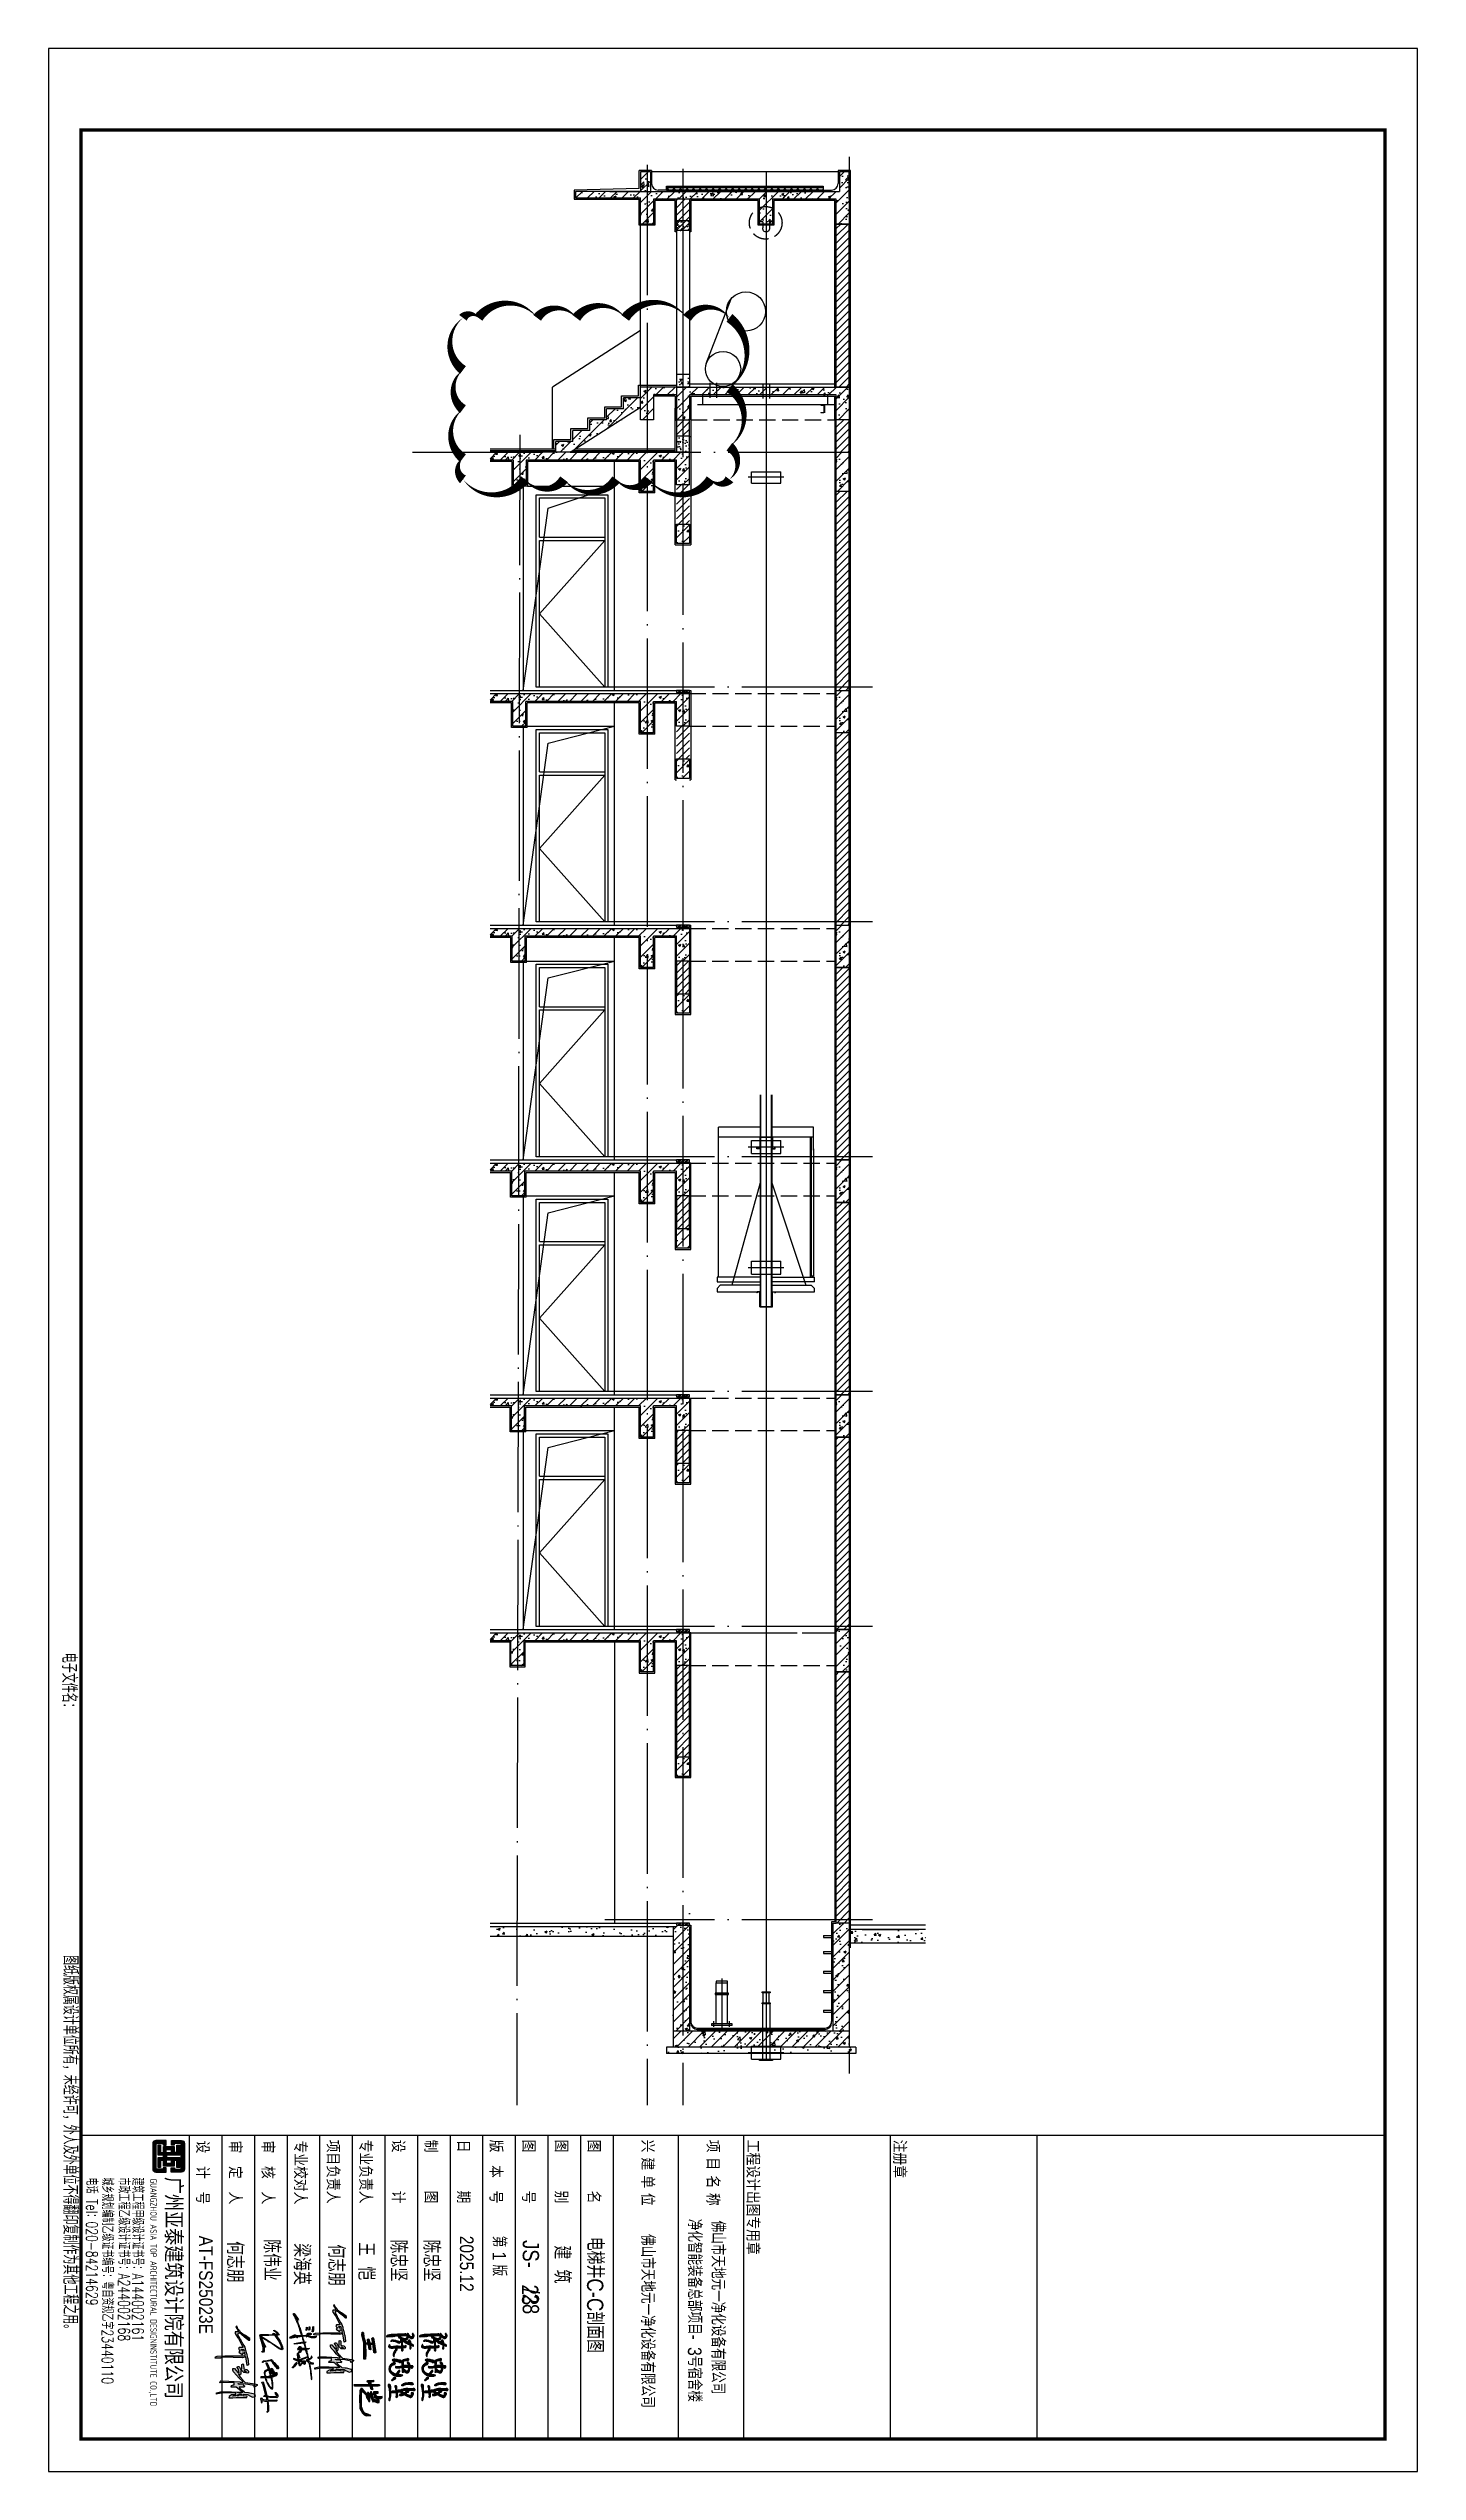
# Model space of a CAD drawing. Extents: x -1041549 to 749950, y -354245 to 17554.
# Drawn here: x -708091 to -687091, y -242944 to -205794 of the extents above; entities that cross this region are included whole.
import ezdxf
from ezdxf.enums import TextEntityAlignment as Align

# ---------------------------------------------------------------- set-up
doc = ezdxf.new("R2010")
doc.units = 0
doc.header["$LTSCALE"] = 1000
doc.header["$MEASUREMENT"] = 0
doc.linetypes.add('DASH', pattern=[0.35, 0.25, -0.1])
doc.linetypes.add('DOTE', pattern=[2.42, 2, -0.2, 0.02, -0.2])
for name, color, linetype in [('13', 13, 'Continuous'), ('14', 1, 'Continuous'), ('_0', 7, 'Continuous'), ('AXIS', 3, 'Continuous'), ('DOTE', 1, 'Continuous'), ('E_WINDOW', 4, 'Continuous'), ('FIT', 1, 'Continuous'), ('PUB_DIM', 3, 'Continuous'), ('PUB_TITLE', 4, 'Continuous'), ('RAS2DXF', 7, 'Continuous'), ('WALL', 4, 'Continuous'), ('图签-Xi$0$RAS2DXF', 7, 'Continuous'), ('抹灰线', 251, 'Continuous'), ('立面细线', 6, 'Continuous')]:
    doc.layers.add(name, color=color, linetype=linetype)
doc.layers.add('DIM_MODI', color=6, linetype='Continuous', plot=False)
doc.styles.add('_HZTXT', font='gs_txt.shx', dxfattribs={"width": 0.8, "bigfont": 'HZTXT.shx'})
doc.styles.add('HT', font='simhei.ttf', dxfattribs={"width": 0.7})
doc.styles.add('hztxt', font='romand_pkpm', dxfattribs={"bigfont": 'gbcbig'})
doc.styles.get("Standard").update_dxf_attribs({"font": 'gbenor.shx', "bigfont": 'gbcbig.shx'})
doc.styles.add('宋体', font='')
doc.styles.get('宋体').set_extended_font_data('宋体')
pattern_1 = [(45, (5212.58, -500), (-88.388348, 88.388348), []), (50, (5212.58, -500), (358.63009, -31.37607), [37.5, -412.5]), (355, (5212.58, -500), (-69.37567, 376.09607), [30, -330]), (100.4514, (5242.47, -502.6), (289.25469, 344.71977), [31.8701, -350.57106]), (46.1842, (5212.6, -400), (533.62052, -82.7595), [56.25, -618.75]), (96.6356, (5257.05, -406.9), (467.33135, 487.05894), [47.80514, -525.8565]), (351.1842, (5212.6, -400), (467.33097, 487.0593), [45, -495]), (21, (5262.58, -425), (298.45353, -201.30945), [37.5, -412.5]), (326, (5262.58, -425), (121.65767, 362.57502), [30, -330]), (71.4514, (5287.45, -441.78), (420.11131, 161.26525), [31.8701, -350.57106]), (37.5, (5212.58, -500), (6.079928, 166.446927), [0, -326, 0, -335, 0, -331.25]), (7.5, (5212.58, -500), (131.53477, 197.205856), [0, -191, 0, -318.5, 0, -126.25]), (327.5, (5101.08, -500), (266.911218, -11.277436), [0, -125, 0, -390, 0, -517.5]), (317.5, (5051.08, -500), (291.593085, 50.05249), [0, -162.5, 0, -259, 0, -367.5])]

msp = doc.modelspace()

# ---------------------------------------------------------------- texts
at = {"layer": '13', "color": 7, "style": '_HZTXT', "width": 0.85}
for s, p in [('电梯井C-C剖面图', (-699830, -239345.1)), ('23', (-700827.1, -240077.4))]:
    msp.add_text(s, height=250, rotation=270, dxfattribs=at).set_placement(p)

# ---------------------------------------------------------------- blocks, each defined once
blk = doc.blocks.new('DG')
at = {"color": 6}
for p, q in [((62793, 8966), (62793, 8869)), ((62895, 8966), (62895, 8869))]:
    blk.add_line(p, q, dxfattribs=at)
for points in [[(62744, 8966), (62793, 8966)], [(62895, 8966), (62944, 8966)]]:
    blk.add_lwpolyline(points, dxfattribs=at)
blk.add_arc((62844, 8861), 51.8, 170.669, 9.331, dxfattribs=at)
blk = doc.blocks.new('A$Cc1b5613e')
at = {"layer": 'AXIS', "linetype": 'DASH'}
blk.add_circle((1693, 32), 250, dxfattribs=at)
at = {"layer": 'FIT', "color": 1}
for p, q in [((1699, 817), (1699, -10856)), ((778, -2127), (1161, -1133)), ((836, -2422), (836, -2653)), ((936, -2422), (936, -2653)), ((1649, -2431), (1649, -2662)), ((1749, -2431), (1749, -2662)), ((2749, -2756), (649, -2756)), ((729, -2756), (729, -2606)), ((2540, -2756), (2540, -2762)), ((2540, -2762), (2587, -2762)), ((2540, -2875), (2587, -2875)), ((2540, -2875), (2540, -2881)), ((2587, -2762), (2587, -2875)), ((2593, -2756), (2593, -2881)), ((2640, -2606), (2640, -2756)), ((1424, -3861), (1971, -3861)), ((1474, -3961), (1474, -3786)), ((1474, -3786), (1924, -3786)), ((1474, -3961), (1924, -3961)), ((1924, -3961), (1924, -3786)), ((1699, -10856), (1699, -28146)), ((1609, -13335), (1609, -16585)), ((1616, -16585), (1616, -13335)), ((1782, -16585), (1782, -13335)), ((1789, -13335), (1789, -16585)), ((971, -16135), (971, -13835)), ((1609, -13835), (971, -13835)), ((1609, -13985), (971, -13985)), ((1474, -14235), (1474, -14035)), ((1474, -14035), (1924, -14035)), ((1796, -13985), (1602, -13985)), ((1602, -13985), (1602, -14160)), ((1789, -13990), (1609, -13990)), ((2427, -13835), (1789, -13835)), ((2427, -13985), (1789, -13985)), ((1796, -13985), (1796, -14160)), ((1924, -14235), (1924, -14035)), ((2382, -16135), (2382, -13985)), ((2397, -16115), (2397, -13985)), ((2427, -14185), (2427, -13835)), ((1424, -14135), (1971, -14135)), ((1474, -14235), (1924, -14235)), ((1559, -14165), (1559, -14145)), ((1564, -14145), (1559, -14145)), ((1609, -14165), (1559, -14165)), ((1564, -14160), (1564, -14145)), ((1602, -14160), (1564, -14160)), ((1789, -14165), (1839, -14165)), ((1796, -14160), (1834, -14160)), ((1834, -14160), (1834, -14145)), ((1834, -14145), (1839, -14145)), ((1839, -14165), (1839, -14145)), ((2427, -14165), (2427, -16115)), ((1609, -14685), (1172, -16255)), ((1789, -14685), (2311, -16255)), ((1474, -16085), (1474, -15885)), ((1474, -15885), (1924, -15885)), ((1924, -16085), (1924, -15885)), ((946, -16135), (946, -16205)), ((1609, -16135), (946, -16135)), ((946, -16205), (1609, -16205)), ((996, -16255), (946, -16305)), ((946, -16305), (946, -16355)), ((1609, -16255), (996, -16255)), ((1424, -15985), (1971, -15985)), ((1474, -16085), (1924, -16085)), ((1789, -16135), (2442, -16135)), ((2442, -16205), (1789, -16205)), ((1789, -16255), (2392, -16255)), ((2392, -16255), (2442, -16305)), ((2427, -16115), (2397, -16115)), ((2442, -16205), (2442, -16135)), ((2442, -16355), (2442, -16305)), ((946, -16355), (1609, -16355)), ((1559, -16355), (1559, -16375)), ((1564, -16375), (1559, -16375)), ((1564, -16360), (1564, -16375)), ((1602, -16360), (1564, -16360)), ((1602, -16585), (1602, -16360)), ((1602, -16585), (1796, -16585)), ((1609, -16580), (1789, -16580)), ((1789, -16355), (2442, -16355)), ((1796, -16585), (1796, -16360)), ((1796, -16360), (1834, -16360)), ((1834, -16360), (1834, -16375)), ((1834, -16375), (1839, -16375)), ((1839, -16355), (1839, -16375)), ((1639, -27105), (1639, -27090)), ((1639, -27090), (1759, -27090)), ((1759, -27105), (1639, -27105)), ((1652, -27260), (1652, -27105)), ((1743, -27105), (1743, -27260)), ((1759, -27090), (1759, -27105)), ((1639, -27260), (1759, -27260)), ((1639, -27275), (1639, -27260)), ((1759, -27275), (1639, -27275)), ((1644, -27275), (1644, -28140)), ((1754, -27275), (1754, -28140)), ((1759, -27260), (1759, -27275)), ((1424, -28022), (1971, -28022)), ((1474, -28122), (1474, -27922)), ((1474, -27922), (1924, -27922)), ((1474, -28122), (1924, -28122)), ((1599, -28140), (1599, -28130)), ((1599, -28130), (1799, -28130)), ((1799, -28140), (1599, -28140)), ((1799, -28130), (1799, -28140)), ((1924, -28122), (1924, -27922))]:
    blk.add_line(p, q, dxfattribs=at)
for centre, radius in [((1390, -1327), 300), ((1039, -2208), 270)]:
    blk.add_circle(centre, radius, dxfattribs=at)
at = {"xscale": -1}
blk.add_blockref('DG', (64543, -8916), dxfattribs=at)
blk = doc.blocks.new('A$C27204ae2')
at = {"layer": 'FIT', "color": 1}
for p, q in [((160, 759), (160, 0)), ((264, 537), (56, 537)), ((56, 537), (56, 513)), ((56, 513), (264, 513)), ((64, 537), (256, 537)), ((248, 720), (72, 720)), ((72, 720), (72, 694)), ((72, 694), (248, 694)), ((72, 537), (72, 694)), ((72, 64), (72, 513)), ((248, 694), (248, 720)), ((248, 537), (248, 694)), ((248, 64), (248, 513)), ((264, 513), (264, 537)), ((320, 64), (0, 64)), ((0, 64), (0, 40)), ((320, 40), (0, 40)), ((40, 18), (40, 109)), ((280, 18), (280, 109)), ((320, 40), (320, 64))]:
    blk.add_line(p, q, dxfattribs=at)
blk = doc.blocks.new('图签-Xi$0$A$C38097BB6')
at = {"linetype": 'Continuous'}
h = blk.add_hatch(color=4, dxfattribs=at)
h.dxf.hatch_style = 1
h.paths.add_polyline_path([(254, 848), (254, 800), (254, 738), (268, 738), (302, 731), (453, 827), (473, 848), (761, 991), (774, 991), (781, 875), (815, 848), (863, 868), (870, 889), (891, 889), (932, 861), (993, 937), (1014, 976), (1002, 995), (966, 984), (966, 1032), (946, 1058), (1048, 1080), (1062, 998), (1062, 697), (1062, 383), (1075, 123), (1096, 68), (1137, 61), (1144, 253), (1123, 253), (1103, 362), (1123, 978), (1096, 1101), (1390, 1142), (1369, 1190), (1356, 1190), (1144, 1162), (1133, 1155), (1089, 1142), (1007, 1128), (981, 1121), (945, 1108), (933, 1104), (921, 1101), (891, 1094), (866, 1090), (822, 1080), (798, 1071), (770, 1059), (713, 1025), (696, 1014), (644, 991), (627, 980), (583, 957), (560, 941), (521, 923), (513, 917), (502, 903), (487, 889), (405, 861), (405, 848), (316, 820), (282, 882), (275, 882), (248, 909), (200, 882), (166, 848), (145, 827), (108, 810), (63, 788), (83, 759), (131, 779), (166, 813), (228, 837)])
h.paths.add_polyline_path([(836, 950), (843, 1025), (904, 1039), (897, 984), (863, 950)], flags=16)
h = blk.add_hatch(color=4, dxfattribs=at)
h.dxf.hatch_style = 1
h.paths.add_polyline_path([(248, 909), (275, 882), (405, 1039), (514, 1162), (535, 1190), (535, 1231), (480, 1231), (431, 1170), (405, 1135), (371, 1081), (350, 1046)])
h = blk.add_hatch(color=4, dxfattribs=at)
h.dxf.hatch_style = 1
h.paths.add_polyline_path([(1561, 923), (1554, 964), (1629, 1032), (1643, 1162), (1622, 1183), (1575, 1183), (1527, 1128), (1499, 1025), (1356, 1019), (1335, 998), (1349, 964), (1499, 964), (1513, 916), (1417, 868), (1417, 813), (1451, 800), (1520, 854), (1650, 875), (1629, 827), (1492, 711), (1492, 663), (1547, 656), (1602, 683), (1711, 786), (1814, 875), (1923, 991), (1951, 998), (1951, 909), (1937, 896), (1917, 519), (1910, 253), (1923, 225), (1964, 218), (1971, 232), (1958, 341), (1971, 697), (2040, 697), (2040, 677), (2067, 608), (2115, 601), (2115, 772), (2156, 820), (2259, 943), (2272, 991), (2286, 991), (2286, 800), (2272, 608), (2272, 239), (2306, 102), (2354, 102), (2347, 129), (2313, 355), (2327, 759), (2361, 745), (2373, 746), (2375, 752), (2416, 759), (2423, 663), (2402, 670), (2395, 704), (2382, 704), (2382, 725), (2368, 725), (2382, 615), (2436, 533), (2450, 533), (2484, 526), (2484, 663), (2471, 772), (2471, 1128), (2423, 1142), (2416, 1005), (2354, 1005), (2368, 1149), (2382, 1183), (2395, 1183), (2409, 1231), (2457, 1326), (2436, 1409), (2402, 1429), (2361, 1402), (2320, 1231), (2313, 1183), (2300, 1067), (2259, 1025), (2252, 998), (2224, 971), (2224, 964), (2142, 882), (2115, 868), (2122, 1039), (2101, 1053), (2074, 1053), (2053, 1012), (2005, 991), (2026, 1162), (2067, 1381), (2115, 1381), (2088, 1443), (2060, 1477), (2033, 1477), (2005, 1402), (1971, 1162), (1964, 1080), (1896, 1012), (1869, 998), (1814, 943), (1787, 930), (1787, 909), (1725, 868), (1684, 848), (1698, 889), (1677, 923)])
h.paths.add_polyline_path([(1561, 1046), (1595, 1121), (1608, 1108), (1595, 1060)], flags=16)
h.paths.add_polyline_path([(2005, 978), (2019, 978), (2026, 868), (2012, 834), (1992, 834)], flags=16)
h.paths.add_polyline_path([(2341, 861), (2347, 937), (2402, 943), (2389, 896)], flags=16)
h.paths.add_polyline_path([(2382, 812), (2382, 841), (2416, 854), (2416, 807)], flags=16)
for p, q in [((248, 909), (350, 1046)), ((1014, 976), (1002, 995))]:
    blk.add_line(p, q, dxfattribs=at)
at = {"layer": '图签-Xi$0$RAS2DXF', "color": 0}
for points in [[(145, 827, 0), (108, 810, 0), (63, 788, 0), (83, 759, 0), (131, 779, 0), (166, 813, 0), (228, 837, 0), (254, 848, 0), (254, 800, 0), (254, 738, 0), (268, 738, 0), (302, 731, 0), (453, 827, 0), (473, 848, 0), (761, 991, 0), (774, 991, 0), (781, 875, 0), (815, 848, 0), (863, 868, 0), (870, 889, 0), (891, 889, 0), (932, 861, 0), (993, 937, 0), (1014, 976, 0)], [(145, 827, 0), (166, 848, 0), (200, 882, 0), (248, 909, 0), (275, 882, 0), (282, 882, 0), (316, 820, 0), (405, 848, 0), (405, 861, 0), (487, 889, 0), (502, 903, 0), (513, 917, 0), (521, 923, 0), (560, 941, 0), (583, 957, 0), (627, 980, 0), (644, 991, 0), (696, 1014, 0), (713, 1025, 0), (770, 1059, 0), (798, 1071, 0), (822, 1080, 0), (866, 1090, 0), (891, 1094, 0), (921, 1101, 0), (933, 1104, 0), (945, 1108, 0), (981, 1121, 0), (1007, 1128, 0), (1089, 1142, 0), (1133, 1155, 0), (1144, 1162, 0), (1356, 1190, 0), (1369, 1190, 0), (1390, 1142, 0), (1096, 1101, 0), (1123, 978, 0), (1103, 362, 0), (1123, 253, 0), (1144, 253, 0), (1137, 61, 0), (1096, 68, 0), (1075, 123, 0), (1062, 383, 0), (1062, 697, 0), (1062, 998, 0), (1048, 1080, 0), (946, 1058, 0), (966, 1032, 0), (966, 984, 0), (1002, 995, 0)], [(275, 882, 0), (405, 1039, 0), (514, 1162, 0), (535, 1190, 0), (535, 1231, 0), (480, 1231, 0), (431, 1170, 0), (405, 1135, 0), (371, 1081, 0), (350, 1046, 0), (350, 1046, 0), (350, 1046, 0)], [(836, 950, 0), (843, 1025, 0), (904, 1039, 0), (897, 984, 0), (863, 950, 0), (836, 950, 0)], [(2361, 745, 0), (2327, 759, 0), (2313, 355, 0), (2347, 129, 0), (2354, 102, 0), (2306, 102, 0), (2272, 239, 0), (2272, 608, 0), (2286, 800, 0), (2286, 991, 0), (2272, 991, 0), (2259, 943, 0), (2156, 820, 0), (2115, 772, 0), (2115, 601, 0), (2067, 608, 0), (2040, 677, 0), (2040, 697, 0), (1971, 697, 0), (1958, 341, 0), (1971, 232, 0), (1964, 218, 0), (1923, 225, 0), (1910, 253, 0), (1917, 519, 0), (1937, 896, 0), (1951, 909, 0), (1951, 998, 0), (1923, 991, 0), (1814, 875, 0), (1711, 786, 0), (1602, 683, 0), (1547, 656, 0), (1492, 663, 0), (1492, 711, 0), (1629, 827, 0), (1650, 875, 0), (1520, 854, 0), (1451, 800, 0), (1417, 813, 0), (1417, 868, 0), (1513, 916, 0), (1499, 964, 0), (1349, 964, 0), (1335, 998, 0), (1356, 1019, 0), (1499, 1025, 0), (1527, 1128, 0), (1575, 1183, 0), (1622, 1183, 0), (1643, 1162, 0), (1629, 1032, 0), (1554, 964, 0), (1561, 923, 0), (1677, 923, 0), (1698, 889, 0), (1684, 848, 0), (1725, 868, 0), (1787, 909, 0), (1787, 930, 0), (1814, 943, 0), (1869, 998, 0), (1896, 1012, 0), (1964, 1080, 0), (1971, 1162, 0), (2005, 1402, 0), (2033, 1477, 0), (2060, 1477, 0), (2088, 1443, 0), (2115, 1381, 0), (2067, 1381, 0), (2026, 1162, 0), (2005, 991, 0), (2053, 1012, 0), (2074, 1053, 0), (2101, 1053, 0), (2122, 1039, 0), (2115, 868, 0), (2142, 882, 0), (2224, 964, 0)], [(1608, 1108, 0), (1595, 1121, 0), (1561, 1046, 0), (1595, 1060, 0), (1608, 1108, 0), (1608, 1108, 0)], [(1992, 834, 0), (2005, 978, 0), (2019, 978, 0), (2026, 868, 0), (2012, 834, 0), (1992, 834, 0)], [(2368, 725, 0), (2375, 752, 0), (2416, 759, 0), (2423, 663, 0), (2402, 670, 0), (2395, 704, 0), (2382, 704, 0), (2382, 725, 0), (2368, 725, 0), (2382, 615, 0), (2436, 533, 0), (2450, 533, 0), (2484, 526, 0), (2484, 663, 0), (2471, 772, 0), (2471, 1128, 0), (2423, 1142, 0), (2416, 1005, 0), (2354, 1005, 0), (2368, 1149, 0), (2382, 1183, 0), (2395, 1183, 0), (2409, 1231, 0), (2457, 1326, 0), (2436, 1409, 0), (2402, 1429, 0), (2361, 1402, 0), (2320, 1231, 0), (2313, 1183, 0), (2300, 1067, 0), (2259, 1025, 0), (2252, 998, 0), (2224, 971, 0), (2224, 964, 0), (2224, 964, 0), (2224, 964, 0)], [(2341, 861, 0), (2347, 937, 0), (2402, 943, 0), (2389, 896, 0), (2341, 861, 0)], [(2382, 807, 0), (2382, 841, 0), (2416, 854, 0), (2416, 807, 0), (2375, 813, 0)], [(2373, 746, 0), (2361, 745, 0)]]:
    blk.add_polyline3d(points, dxfattribs=at)
blk = doc.blocks.new('1')
h = blk.add_hatch(color=256)
edge = h.paths.add_edge_path()
edge.add_spline(control_points=[(19572, 62301), (19580, 62297), (19603, 62294), (19600, 62323), (19639, 62338), (19682, 62323), (19744, 62299), (19747, 62213), (19703, 62181), (19682, 62139), (19707, 62121), (19751, 62119), (19809, 62064), (19799, 61999), (19788, 61964), (19795, 61938), (19832, 61997), (19837, 62053), (19874, 62103), (19897, 62158), (19873, 62157), (19854, 62152), (19851, 62121), (19805, 62127), (19786, 62171), (19818, 62203), (19861, 62213), (19895, 62230), (19938, 62219), (19942, 62267), (19953, 62302), (19985, 62318), (20008, 62315), (20023, 62291), (19986, 62274), (19978, 62223), (20033, 62219), (20068, 62234), (20104, 62216), (20107, 62198), (20101, 62175), (20042, 62185), (19968, 62202), (19932, 62117), (19907, 62050), (19869, 61996), (19833, 61957), (19845, 61927), (19907, 61934), (19948, 61935), (20012, 61935), (20010, 61974), (20017, 62009), (19982, 62036), (19997, 62062), (20022, 62061), (20051, 62047), (20065, 62003), (20035, 61942), (20096, 61943), (20128, 61953), (20172, 61943), (20175, 61922), (20169, 61906), (20140, 61875), (20066, 61916), (20069, 61829), (20065, 61783), (20069, 61733), (20077, 61726), (20085, 61727), (20084, 61742), (20107, 61746), (20133, 61748), (20153, 61715), (20201, 61700), (20240, 61667), (20285, 61656), (20316, 61636), (20351, 61653), (20368, 61629), (20347, 61612), (20318, 61603), (20270, 61602), (20202, 61631), (20153, 61672), (20098, 61691), (20081, 61677), (20066, 61662), (20079, 61600), (20078, 61535), (20062, 61468), (20035, 61433), (20006, 61448), (19990, 61469), (19931, 61466), (19967, 61489), (19984, 61503), (20003, 61494), (20026, 61497), (20028, 61651), (19990, 61739), (20019, 61892), (19951, 61891), (19889, 61899), (19818, 61853), (19777, 61858), (19744, 61880), (19729, 61827), (19704, 61782), (19634, 61814), (19652, 61732), (19640, 61690), (19659, 61667), (19668, 61648), (19668, 61631), (19666, 61602), (19672, 61568), (19678, 61520), (19673, 61473), (19665, 61420), (19701, 61398), (19677, 61365), (19642, 61383), (19597, 61482), (19603, 61701), (19591, 61903), (19579, 62035), (19592, 62056), (19614, 62066), (19644, 62064), (19642, 62024), (19642, 61965), (19649, 61908), (19636, 61846), (19669, 61838), (19695, 61891), (19742, 61932), (19750, 61995), (19752, 62044), (19718, 62072), (19667, 62093), (19619, 62074), (19576, 62091), (19569, 62126), (19611, 62149), (19655, 62178), (19682, 62220), (19698, 62279), (19644, 62273), (19613, 62280), (19583, 62262), (19569, 62277), (19565, 62304), (19572, 62301)], knot_values=[0, 0, 0, 0, 25.884331, 45.146958, 66.479267, 132.372386, 183.629541, 249.136898, 338.941564, 353.726241, 367.890447, 418.054505, 489.468766, 573.74897, 593.907625, 606.900293, 633.905098, 723.77363, 816.100985, 837.806147, 855.399799, 870.792116, 894.555377, 927.610303, 971.324109, 1008.538417, 1044.472281, 1103.725286, 1123.010919, 1158.076729, 1209.446543, 1237.816404, 1256.192258, 1274.098606, 1306.086355, 1353.726899, 1372.802995, 1452.547703, 1464.511229, 1485.578121, 1503.259404, 1524.004169, 1639.347069, 1691.324781, 1775.26467, 1856.058899, 1900.276122, 1911.35221, 1943.559666, 2052.431381, 2076.45349, 2101.155679, 2148.855552, 2184.335502, 2202.97612, 2220.361757, 2253.0384, 2292.00237, 2356.934082, 2371.969429, 2452.062233, 2472.086559, 2490.247834, 2506.748332, 2522.591775, 2609.854265, 2629.940177, 2750.167605, 2767.664688, 2773.898763, 2779.476268, 2789.84602, 2806.233352, 2838.030837, 2862.388346, 2912.377079, 2983.867455, 3012.231928, 3049.243029, 3089.173088, 3101.456803, 3122.45901, 3152.222609, 3198.178157, 3259.94693, 3369.294473, 3396.541936, 3417.930358, 3432.27997, 3456.748711, 3592.025738, 3626.753462, 3673.316273, 3690.28127, 3716.894538, 3758.619, 3784.87603, 3802.686178, 3825.334006, 3841.112822, 3861.740188, 4214.66915, 4229.977201, 4250.154736, 4374.204511, 4447.590744, 4475.296283, 4500.911409, 4542.182438, 4597.956987, 4634.333597, 4710.448974, 4746.504422, 4766.609563, 4794.246064, 4808.253429, 4818.762977, 4880.227101, 4910.175458, 4963.4827, 5028.011947, 5043.362455, 5074.738615, 5101.980624, 5144.469262, 5395.442128, 5741.667345, 5760.468443, 5788.468415, 5807.223992, 5834.22941, 5856.710805, 5909.695777, 6018.243111, 6047.412488, 6059.865072, 6106.418981, 6191.085927, 6252.932473, 6288.064831, 6329.781822, 6375.229217, 6447.974601, 6473.98292, 6499.291979, 6536.044703, 6601.556585, 6657.161212, 6697.136548, 6734.173708, 6778.414076, 6802.989285, 6817.596061, 6841.081825, 6841.081825, 6841.081825, 6841.081825], degree=3, periodic=0)
h = blk.add_hatch(color=256)
edge = h.paths.add_edge_path()
edge.add_spline(control_points=[(20571, 62089), (20570, 62099), (20567, 62117), (20567, 62153), (20616, 62179), (20653, 62191), (20685, 62190), (20691, 62220), (20694, 62244), (20680, 62285), (20713, 62296), (20745, 62295), (20774, 62265), (20763, 62232), (20752, 62216), (20740, 62203), (20750, 62182), (20781, 62185), (20819, 62182), (20867, 62168), (20920, 62147), (20938, 62088), (20923, 62030), (20901, 61996), (20873, 61972), (20905, 61967), (20914, 61944), (20919, 61908), (20851, 61927), (20811, 61908), (20749, 61918), (20760, 61858), (20762, 61808), (20762, 61739), (20761, 61697), (20742, 61681), (20708, 61680), (20731, 61726), (20709, 61786), (20734, 61907), (20637, 61902), (20600, 61904), (20561, 61905), (20589, 61871), (20537, 61877), (20569, 61862), (20581, 61847), (20577, 61816), (20551, 61784), (20532, 61732), (20528, 61675), (20492, 61622), (20543, 61594), (20493, 61597), (20490, 61556), (20455, 61615), (20461, 61663), (20474, 61746), (20495, 61812), (20495, 61870), (20530, 61877), (20512, 61896), (20500, 61934), (20465, 62002), (20446, 62066), (20435, 62127), (20466, 62148), (20508, 62139), (20505, 62062), (20510, 62004), (20549, 61956), (20595, 61967), (20629, 61966), (20689, 61950), (20671, 62023), (20680, 62061), (20682, 62139), (20636, 62113), (20602, 62111), (20589, 62088), (20571, 62084), (20571, 62089)], knot_values=[0, 0, 0, 0, 29.135606, 56.755033, 99.176577, 174.688397, 176.214623, 195.326569, 239.578318, 271.639943, 295.525861, 327.722224, 367.765785, 397.377228, 421.496267, 429.123614, 446.975119, 473.321906, 514.643686, 562.029169, 623.542363, 675.150032, 729.584287, 796.442255, 800.757388, 830.384219, 842.68176, 880.929104, 893.234048, 1026.027751, 1035.18538, 1055.06923, 1156.135886, 1227.811536, 1255.641092, 1275.180568, 1299.648305, 1325.974722, 1385.469868, 1517.667305, 1557.467317, 1641.42565, 1642.951877, 1669.056172, 1691.277558, 1712.031125, 1726.095934, 1755.111376, 1792.004, 1850.91614, 1915.27759, 1973.728428, 1994.254744, 2027.928847, 2047.260396, 2079.906995, 2147.440159, 2227.921809, 2315.264465, 2366.423394, 2378.726063, 2384.225997, 2430.615527, 2509.131141, 2603.207751, 2645.935406, 2670.061283, 2704.493964, 2749.657551, 2866.939746, 2886.357907, 2919.9357, 2988.685201, 3023.789356, 3042.153055, 3171.788222, 3193.355546, 3224.818837, 3281.52994, 3294.475445, 3309.738115, 3309.738115, 3309.738115, 3309.738115], degree=3, periodic=0)
edge = h.paths.add_edge_path(flags=16)
edge.add_spline(control_points=[(20740, 61961), (20752, 61957), (20778, 61954), (20815, 61987), (20847, 62020), (20884, 62059), (20873, 62122), (20813, 62129), (20749, 62144), (20739, 62087), (20728, 62033), (20751, 61992), (20736, 61962), (20740, 61961)], knot_values=[0, 0, 0, 0, 38.563907, 70.048674, 141.193957, 180.385001, 224.720125, 300.079383, 352.647117, 371.607594, 459.505059, 509.894327, 522.778058, 522.778058, 522.778058, 522.778058], degree=3, periodic=0)
edge = h.paths.add_edge_path()
edge.add_spline(control_points=[(20997, 61769), (21006, 61790), (21007, 61847), (21004, 61898), (21023, 61950), (21043, 61884), (21054, 61829), (21053, 61703), (21002, 61589), (20930, 61509), (20850, 61454), (20762, 61453), (20683, 61485), (20633, 61537), (20598, 61576), (20592, 61618), (20559, 61606), (20551, 61649), (20574, 61674), (20613, 61688), (20636, 61653), (20657, 61625), (20652, 61574), (20708, 61538), (20772, 61500), (20855, 61521), (20930, 61583), (20959, 61644), (20987, 61706), (20931, 61729), (20895, 61763), (20844, 61797), (20846, 61841), (20889, 61841), (20925, 61810), (20960, 61792), (20983, 61750), (20995, 61764), (20997, 61769)], knot_values=[0, 0, 0, 0, 69.146956, 160.1596, 170.538994, 209.661681, 270.012271, 403.939801, 542.734199, 644.983518, 723.105421, 825.487809, 891.676049, 978.262277, 1032.345249, 1056.858046, 1077.976258, 1106.970714, 1149.979702, 1174.026828, 1219.553341, 1253.030917, 1279.458469, 1362.955829, 1420.988415, 1503.521239, 1595.894421, 1698.776267, 1734.120383, 1754.013834, 1858.704988, 1895.236876, 1928.173776, 1955.774783, 1999.197238, 2067.92374, 2088.795082, 2105.194045, 2105.194045, 2105.194045, 2105.194045], degree=3, periodic=0)
edge = h.paths.add_edge_path()
edge.add_spline(control_points=[(21179, 61557), (21185, 61559), (21196, 61562), (21214, 61573), (21197, 61598), (21173, 61623), (21158, 61665), (21125, 61687), (21099, 61680), (21074, 61664), (21086, 61627), (21122, 61602), (21154, 61587), (21172, 61554), (21179, 61557)], knot_values=[0, 0, 0, 0, 20.452144, 35.584474, 50.711265, 95.771901, 149.522495, 176.842895, 204.491798, 225.356726, 257.446545, 297.982839, 354.383923, 376.85309, 376.85309, 376.85309, 376.85309], degree=3, periodic=0)
h = blk.add_hatch(color=256)
edge = h.paths.add_edge_path()
edge.add_spline(control_points=[(21355, 61904), (21364, 61901), (21389, 61906), (21391, 61942), (21369, 61966), (21348, 62010), (21341, 62078), (21337, 62167), (21359, 62236), (21340, 62304), (21291, 62292), (21263, 62245), (21270, 62165), (21278, 62059), (21298, 61963), (21339, 61918), (21350, 61906), (21355, 61904)], knot_values=[0, 0, 0, 0, 28.307819, 57.769968, 88.507694, 124.345644, 201.226436, 291.546925, 386.640984, 427.045053, 463.957404, 503.597358, 586.749077, 692.132742, 831.729336, 860.655764, 877.274161, 877.274161, 877.274161, 877.274161], degree=3, periodic=0)
edge = h.paths.add_edge_path()
edge.add_spline(control_points=[(21478, 62338), (21482, 62349), (21497, 62365), (21537, 62368), (21551, 62310), (21526, 62239), (21545, 62181), (21541, 62131), (21559, 62136), (21558, 62157), (21597, 62149), (21601, 62108), (21632, 62082), (21637, 62048), (21671, 62045), (21685, 62095), (21705, 62141), (21724, 62183), (21726, 62224), (21684, 62233), (21656, 62238), (21611, 62229), (21624, 62278), (21635, 62311), (21679, 62311), (21718, 62276), (21784, 62252), (21785, 62170), (21751, 62104), (21719, 62041), (21687, 62006), (21691, 61964), (21719, 61927), (21719, 61877), (21728, 61832), (21698, 61819), (21672, 61829), (21685, 61871), (21669, 61897), (21645, 61942), (21626, 61873), (21598, 61857), (21582, 61822), (21590, 61785), (21632, 61755), (21684, 61757), (21741, 61767), (21785, 61748), (21792, 61695), (21749, 61703), (21714, 61722), (21672, 61698), (21622, 61713), (21610, 61663), (21615, 61630), (21617, 61588), (21610, 61556), (21633, 61511), (21700, 61531), (21763, 61516), (21828, 61505), (21880, 61503), (21900, 61470), (21878, 61455), (21847, 61463), (21805, 61448), (21789, 61477), (21746, 61484), (21685, 61474), (21608, 61478), (21532, 61469), (21458, 61456), (21400, 61430), (21332, 61425), (21331, 61472), (21345, 61507), (21419, 61523), (21489, 61519), (21559, 61514), (21589, 61539), (21564, 61587), (21561, 61629), (21566, 61699), (21514, 61689), (21470, 61688), (21429, 61669), (21378, 61655), (21388, 61700), (21395, 61739), (21460, 61732), (21497, 61741), (21552, 61726), (21544, 61767), (21530, 61799), (21532, 61834), (21530, 61863), (21550, 61868), (21566, 61867), (21593, 61889), (21589, 61937), (21626, 61963), (21633, 62002), (21586, 62024), (21585, 62075), (21560, 62092), (21543, 62110), (21528, 62088), (21535, 62056), (21531, 62011), (21546, 61957), (21543, 61918), (21561, 61880), (21539, 61875), (21508, 61869), (21511, 61928), (21477, 61995), (21480, 62131), (21491, 62248), (21474, 62325), (21478, 62338)], knot_values=[0, 0, 0, 0, 33.044335, 61.251559, 99.834577, 179.128309, 287.136684, 293.626372, 304.222081, 321.89763, 341.298681, 389.773321, 429.085753, 460.442942, 474.232403, 515.991121, 584.308958, 637.767202, 657.954884, 691.823055, 741.128844, 758.065346, 807.166317, 833.831578, 862.130535, 917.991356, 996.755558, 1037.203318, 1142.638209, 1218.442181, 1252.732265, 1276.226342, 1336.503053, 1385.433818, 1428.380168, 1453.515176, 1466.493699, 1503.117911, 1551.071281, 1569.222269, 1627.379835, 1663.025516, 1676.825009, 1740.091224, 1754.845074, 1829.056576, 1885.438295, 1925.71278, 1963.797638, 1989.198548, 2029.628044, 2083.630005, 2120.953101, 2156.437268, 2204.47303, 2228.678411, 2281.499038, 2300.604307, 2369.267547, 2442.13093, 2503.488696, 2570.218577, 2584.683942, 2600.307132, 2632.675176, 2686.308392, 2700.819843, 2724.022955, 2805.947354, 2890.997252, 2950.384119, 3037.924619, 3107.921476, 3157.83015, 3194.326335, 3222.848242, 3266.710561, 3397.422524, 3448.986685, 3465.135887, 3504.331042, 3578.987713, 3627.287973, 3648.561463, 3714.591085, 3763.895937, 3794.763936, 3834.894401, 3859.029715, 3911.711329, 3981.003943, 4010.13641, 4031.012851, 4076.58641, 4126.740687, 4136.881334, 4154.006975, 4177.675014, 4186.981897, 4253.331546, 4297.040805, 4309.985415, 4366.046749, 4416.141427, 4443.239008, 4459.260558, 4473.78132, 4505.628004, 4556.902588, 4607.722143, 4668.386119, 4688.700879, 4702.736788, 4724.899117, 4772.03031, 4827.839253, 4966.129027, 5153.423369, 5192.879366, 5192.879366, 5192.879366, 5192.879366], degree=3, periodic=0)
h = blk.add_hatch(color=256)
edge = h.paths.add_edge_path()
edge.add_spline(control_points=[(19815, 61531), (19826, 61527), (19863, 61523), (19831, 61575), (19842, 61624), (19859, 61692), (19882, 61752), (19923, 61799), (19895, 61851), (19862, 61841), (19830, 61826), (19828, 61748), (19797, 61673), (19785, 61599), (19793, 61554), (19811, 61543), (19813, 61532), (19815, 61531)], knot_values=[0, 0, 0, 0, 33.43765, 69.500786, 122.128847, 193.046237, 274.558494, 318.271131, 366.985344, 396.539847, 410.74842, 473.090773, 591.202533, 667.582671, 698.228829, 717.806149, 725.687829, 725.687829, 725.687829, 725.687829], degree=3, periodic=0)
for points, knots in [([(19572, 62301), (19580, 62297), (19603, 62294), (19600, 62323), (19639, 62338), (19682, 62323), (19744, 62299), (19747, 62213), (19703, 62181), (19682, 62139), (19707, 62121), (19751, 62119), (19809, 62064), (19799, 61999), (19788, 61964), (19795, 61938), (19832, 61997), (19837, 62053), (19874, 62103), (19897, 62158), (19873, 62157), (19854, 62152), (19851, 62121), (19805, 62127), (19786, 62171), (19818, 62203), (19861, 62213), (19895, 62230), (19938, 62219), (19942, 62267), (19953, 62302), (19985, 62318), (20008, 62315), (20023, 62291), (19986, 62274), (19978, 62223), (20033, 62219), (20068, 62234), (20104, 62216), (20107, 62198), (20101, 62175), (20042, 62185), (19968, 62202), (19932, 62117), (19907, 62050), (19869, 61996), (19833, 61957), (19845, 61927), (19907, 61934), (19948, 61935), (20012, 61935), (20010, 61974), (20017, 62009), (19982, 62036), (19997, 62062), (20022, 62061), (20051, 62047), (20065, 62003), (20035, 61942), (20096, 61943), (20128, 61953), (20172, 61943), (20175, 61922), (20169, 61906), (20140, 61875), (20066, 61916), (20069, 61829), (20065, 61783), (20069, 61733), (20077, 61726), (20085, 61727), (20084, 61742), (20107, 61746), (20133, 61748), (20153, 61715), (20201, 61700), (20240, 61667), (20285, 61656), (20316, 61636), (20351, 61653), (20368, 61629), (20347, 61612), (20318, 61603), (20270, 61602), (20202, 61631), (20153, 61672), (20098, 61691), (20081, 61677), (20066, 61662), (20079, 61600), (20078, 61535), (20062, 61468), (20035, 61433), (20006, 61448), (19990, 61469), (19931, 61466), (19967, 61489), (19984, 61503), (20003, 61494), (20026, 61497), (20028, 61651), (19990, 61739), (20019, 61892), (19951, 61891), (19889, 61899), (19818, 61853), (19777, 61858), (19744, 61880), (19729, 61827), (19704, 61782), (19634, 61814), (19652, 61732), (19640, 61690), (19659, 61667), (19668, 61648), (19668, 61631), (19666, 61602), (19672, 61568), (19678, 61520), (19673, 61473), (19665, 61420), (19701, 61398), (19677, 61365), (19642, 61383), (19597, 61482), (19603, 61701), (19591, 61903), (19579, 62035), (19592, 62056), (19614, 62066), (19644, 62064), (19642, 62024), (19642, 61965), (19649, 61908), (19636, 61846), (19669, 61838), (19695, 61891), (19742, 61932), (19750, 61995), (19752, 62044), (19718, 62072), (19667, 62093), (19619, 62074), (19576, 62091), (19569, 62126), (19611, 62149), (19655, 62178), (19682, 62220), (19698, 62279), (19644, 62273), (19613, 62280), (19583, 62262), (19569, 62277), (19565, 62304), (19572, 62301)], [0, 0, 0, 0, 25.884331, 45.146958, 66.479267, 132.372386, 183.629541, 249.136898, 338.941564, 353.726241, 367.890447, 418.054505, 489.468766, 573.74897, 593.907625, 606.900293, 633.905098, 723.77363, 816.100985, 837.806147, 855.399799, 870.792116, 894.555377, 927.610303, 971.324109, 1008.538417, 1044.472281, 1103.725286, 1123.010919, 1158.076729, 1209.446543, 1237.816404, 1256.192258, 1274.098606, 1306.086355, 1353.726899, 1372.802995, 1452.547703, 1464.511229, 1485.578121, 1503.259404, 1524.004169, 1639.347069, 1691.324781, 1775.26467, 1856.058899, 1900.276122, 1911.35221, 1943.559666, 2052.431381, 2076.45349, 2101.155679, 2148.855552, 2184.335502, 2202.97612, 2220.361757, 2253.0384, 2292.00237, 2356.934082, 2371.969429, 2452.062233, 2472.086559, 2490.247834, 2506.748332, 2522.591775, 2609.854265, 2629.940177, 2750.167605, 2767.664688, 2773.898763, 2779.476268, 2789.84602, 2806.233352, 2838.030837, 2862.388346, 2912.377079, 2983.867455, 3012.231928, 3049.243029, 3089.173088, 3101.456803, 3122.45901, 3152.222609, 3198.178157, 3259.94693, 3369.294473, 3396.541936, 3417.930358, 3432.27997, 3456.748711, 3592.025738, 3626.753462, 3673.316273, 3690.28127, 3716.894538, 3758.619, 3784.87603, 3802.686178, 3825.334006, 3841.112822, 3861.740188, 4214.66915, 4229.977201, 4250.154736, 4374.204511, 4447.590744, 4475.296283, 4500.911409, 4542.182438, 4597.956987, 4634.333597, 4710.448974, 4746.504422, 4766.609563, 4794.246064, 4808.253429, 4818.762977, 4880.227101, 4910.175458, 4963.4827, 5028.011947, 5043.362455, 5074.738615, 5101.980624, 5144.469262, 5395.442128, 5741.667345, 5760.468443, 5788.468415, 5807.223992, 5834.22941, 5856.710805, 5909.695777, 6018.243111, 6047.412488, 6059.865072, 6106.418981, 6191.085927, 6252.932473, 6288.064831, 6329.781822, 6375.229217, 6447.974601, 6473.98292, 6499.291979, 6536.044703, 6601.556585, 6657.161212, 6697.136548, 6734.173708, 6778.414076, 6802.989285, 6817.596061, 6841.081825, 6841.081825, 6841.081825, 6841.081825]), ([(20571, 62089), (20570, 62099), (20567, 62117), (20567, 62153), (20616, 62179), (20653, 62191), (20685, 62190), (20691, 62220), (20694, 62244), (20680, 62285), (20713, 62296), (20745, 62295), (20774, 62265), (20763, 62232), (20752, 62216), (20740, 62203), (20750, 62182), (20781, 62185), (20819, 62182), (20867, 62168), (20920, 62147), (20938, 62088), (20923, 62030), (20901, 61996), (20873, 61972), (20905, 61967), (20914, 61944), (20919, 61908), (20851, 61927), (20811, 61908), (20749, 61918), (20760, 61858), (20762, 61808), (20762, 61739), (20761, 61697), (20742, 61681), (20708, 61680), (20731, 61726), (20709, 61786), (20734, 61907), (20637, 61902), (20600, 61904), (20561, 61905), (20589, 61871), (20537, 61877), (20569, 61862), (20581, 61847), (20577, 61816), (20551, 61784), (20532, 61732), (20528, 61675), (20492, 61622), (20543, 61594), (20493, 61597), (20490, 61556), (20455, 61615), (20461, 61663), (20474, 61746), (20495, 61812), (20495, 61870), (20530, 61877), (20512, 61896), (20500, 61934), (20465, 62002), (20446, 62066), (20435, 62127), (20466, 62148), (20508, 62139), (20505, 62062), (20510, 62004), (20549, 61956), (20595, 61967), (20629, 61966), (20689, 61950), (20671, 62023), (20680, 62061), (20682, 62139), (20636, 62113), (20602, 62111), (20589, 62088), (20571, 62084), (20571, 62089)], [0, 0, 0, 0, 29.135606, 56.755033, 99.176577, 174.688397, 176.214623, 195.326569, 239.578318, 271.639943, 295.525861, 327.722224, 367.765785, 397.377228, 421.496267, 429.123614, 446.975119, 473.321906, 514.643686, 562.029169, 623.542363, 675.150032, 729.584287, 796.442255, 800.757388, 830.384219, 842.68176, 880.929104, 893.234048, 1026.027751, 1035.18538, 1055.06923, 1156.135886, 1227.811536, 1255.641092, 1275.180568, 1299.648305, 1325.974722, 1385.469868, 1517.667305, 1557.467317, 1641.42565, 1642.951877, 1669.056172, 1691.277558, 1712.031125, 1726.095934, 1755.111376, 1792.004, 1850.91614, 1915.27759, 1973.728428, 1994.254744, 2027.928847, 2047.260396, 2079.906995, 2147.440159, 2227.921809, 2315.264465, 2366.423394, 2378.726063, 2384.225997, 2430.615527, 2509.131141, 2603.207751, 2645.935406, 2670.061283, 2704.493964, 2749.657551, 2866.939746, 2886.357907, 2919.9357, 2988.685201, 3023.789356, 3042.153055, 3171.788222, 3193.355546, 3224.818837, 3281.52994, 3294.475445, 3309.738115, 3309.738115, 3309.738115, 3309.738115]), ([(21355, 61904), (21364, 61901), (21389, 61906), (21391, 61942), (21369, 61966), (21348, 62010), (21341, 62078), (21337, 62167), (21359, 62236), (21340, 62304), (21291, 62292), (21263, 62245), (21270, 62165), (21278, 62059), (21298, 61963), (21339, 61918), (21350, 61906), (21355, 61904)], [0, 0, 0, 0, 28.307819, 57.769968, 88.507694, 124.345644, 201.226436, 291.546925, 386.640984, 427.045053, 463.957404, 503.597358, 586.749077, 692.132742, 831.729336, 860.655764, 877.274161, 877.274161, 877.274161, 877.274161]), ([(21478, 62338), (21482, 62349), (21497, 62365), (21537, 62368), (21551, 62310), (21526, 62239), (21545, 62181), (21541, 62131), (21559, 62136), (21558, 62157), (21597, 62149), (21601, 62108), (21632, 62082), (21637, 62048), (21671, 62045), (21685, 62095), (21705, 62141), (21724, 62183), (21726, 62224), (21684, 62233), (21656, 62238), (21611, 62229), (21624, 62278), (21635, 62311), (21679, 62311), (21718, 62276), (21784, 62252), (21785, 62170), (21751, 62104), (21719, 62041), (21687, 62006), (21691, 61964), (21719, 61927), (21719, 61877), (21728, 61832), (21698, 61819), (21672, 61829), (21685, 61871), (21669, 61897), (21645, 61942), (21626, 61873), (21598, 61857), (21582, 61822), (21590, 61785), (21632, 61755), (21684, 61757), (21741, 61767), (21785, 61748), (21792, 61695), (21749, 61703), (21714, 61722), (21672, 61698), (21622, 61713), (21610, 61663), (21615, 61630), (21617, 61588), (21610, 61556), (21633, 61511), (21700, 61531), (21763, 61516), (21828, 61505), (21880, 61503), (21900, 61470), (21878, 61455), (21847, 61463), (21805, 61448), (21789, 61477), (21746, 61484), (21685, 61474), (21608, 61478), (21532, 61469), (21458, 61456), (21400, 61430), (21332, 61425), (21331, 61472), (21345, 61507), (21419, 61523), (21489, 61519), (21559, 61514), (21589, 61539), (21564, 61587), (21561, 61629), (21566, 61699), (21514, 61689), (21470, 61688), (21429, 61669), (21378, 61655), (21388, 61700), (21395, 61739), (21460, 61732), (21497, 61741), (21552, 61726), (21544, 61767), (21530, 61799), (21532, 61834), (21530, 61863), (21550, 61868), (21566, 61867), (21593, 61889), (21589, 61937), (21626, 61963), (21633, 62002), (21586, 62024), (21585, 62075), (21560, 62092), (21543, 62110), (21528, 62088), (21535, 62056), (21531, 62011), (21546, 61957), (21543, 61918), (21561, 61880), (21539, 61875), (21508, 61869), (21511, 61928), (21477, 61995), (21480, 62131), (21491, 62248), (21474, 62325), (21478, 62338)], [0, 0, 0, 0, 33.044335, 61.251559, 99.834577, 179.128309, 287.136684, 293.626372, 304.222081, 321.89763, 341.298681, 389.773321, 429.085753, 460.442942, 474.232403, 515.991121, 584.308958, 637.767202, 657.954884, 691.823055, 741.128844, 758.065346, 807.166317, 833.831578, 862.130535, 917.991356, 996.755558, 1037.203318, 1142.638209, 1218.442181, 1252.732265, 1276.226342, 1336.503053, 1385.433818, 1428.380168, 1453.515176, 1466.493699, 1503.117911, 1551.071281, 1569.222269, 1627.379835, 1663.025516, 1676.825009, 1740.091224, 1754.845074, 1829.056576, 1885.438295, 1925.71278, 1963.797638, 1989.198547, 2029.628044, 2083.630005, 2120.953101, 2156.437268, 2204.47303, 2228.678411, 2281.499038, 2300.604307, 2369.267547, 2442.13093, 2503.488696, 2570.218577, 2584.683942, 2600.307132, 2632.675176, 2686.308392, 2700.819843, 2724.022955, 2805.947354, 2890.997252, 2950.384119, 3037.924619, 3107.921476, 3157.83015, 3194.326335, 3222.848242, 3266.710561, 3397.422524, 3448.986685, 3465.135887, 3504.331042, 3578.987713, 3627.287973, 3648.561463, 3714.591085, 3763.895937, 3794.763936, 3834.894401, 3859.029715, 3911.711329, 3981.003943, 4010.13641, 4031.012851, 4076.58641, 4126.740687, 4136.881334, 4154.006975, 4177.675014, 4186.981897, 4253.331546, 4297.040805, 4309.985415, 4366.046749, 4416.141427, 4443.239008, 4459.260558, 4473.78132, 4505.628004, 4556.902588, 4607.722143, 4668.386119, 4688.700879, 4702.736788, 4724.899117, 4772.03031, 4827.839253, 4966.129027, 5153.423369, 5192.879366, 5192.879366, 5192.879366, 5192.879366]), ([(19815, 61531), (19826, 61527), (19863, 61523), (19831, 61575), (19842, 61624), (19859, 61692), (19882, 61752), (19923, 61799), (19895, 61851), (19862, 61841), (19830, 61826), (19828, 61748), (19797, 61673), (19785, 61599), (19793, 61554), (19811, 61543), (19813, 61532), (19815, 61531)], [0, 0, 0, 0, 33.43765, 69.500786, 122.128847, 193.046237, 274.558494, 318.271131, 366.985344, 396.539847, 410.74842, 473.090773, 591.202533, 667.582671, 698.228829, 717.806149, 725.687829, 725.687829, 725.687829, 725.687829]), ([(20997, 61769), (21006, 61790), (21007, 61847), (21004, 61898), (21023, 61950), (21043, 61884), (21054, 61829), (21053, 61703), (21002, 61589), (20930, 61509), (20850, 61454), (20762, 61453), (20683, 61485), (20633, 61537), (20598, 61576), (20592, 61618), (20559, 61606), (20551, 61649), (20574, 61674), (20613, 61688), (20636, 61653), (20657, 61625), (20652, 61574), (20708, 61538), (20772, 61500), (20855, 61521), (20930, 61583), (20959, 61644), (20987, 61706), (20931, 61729), (20895, 61763), (20844, 61797), (20846, 61841), (20889, 61841), (20925, 61810), (20960, 61792), (20983, 61750), (20995, 61764), (20997, 61769)], [0, 0, 0, 0, 69.146956, 160.1596, 170.538994, 209.661681, 270.012271, 403.939801, 542.734199, 644.983518, 723.105421, 825.487809, 891.676049, 978.262277, 1032.345249, 1056.858046, 1077.976258, 1106.970714, 1149.979702, 1174.026828, 1219.553341, 1253.030917, 1279.458469, 1362.955829, 1420.988415, 1503.521239, 1595.894421, 1698.776267, 1734.120383, 1754.013834, 1858.704988, 1895.236875, 1928.173776, 1955.774783, 1999.197238, 2067.92374, 2088.795082, 2105.194045, 2105.194045, 2105.194045, 2105.194045]), ([(20740, 61961), (20752, 61957), (20778, 61954), (20815, 61987), (20847, 62020), (20884, 62059), (20873, 62122), (20813, 62129), (20749, 62144), (20739, 62087), (20728, 62033), (20751, 61992), (20736, 61962), (20740, 61961)], [0, 0, 0, 0, 38.563907, 70.048674, 141.193957, 180.385001, 224.720125, 300.079383, 352.647117, 371.607594, 459.505059, 509.894327, 522.778058, 522.778058, 522.778058, 522.778058]), ([(21179, 61557), (21185, 61559), (21196, 61562), (21214, 61573), (21197, 61598), (21173, 61623), (21158, 61665), (21125, 61687), (21099, 61680), (21074, 61664), (21086, 61627), (21122, 61602), (21154, 61587), (21172, 61554), (21179, 61557)], [0, 0, 0, 0, 20.452144, 35.584474, 50.711265, 95.771901, 149.522495, 176.842895, 204.491798, 225.356726, 257.446545, 297.982839, 354.383923, 376.85309, 376.85309, 376.85309, 376.85309])]:
    blk.add_open_spline(points, degree=3, knots=knots)
blk = doc.blocks.new('qs23x')
at = {"linetype": 'Continuous'}
h = blk.add_hatch(color=4, dxfattribs=at)
h.dxf.hatch_style = 1
h.paths.add_polyline_path([(1063947, -133969), (1063930, -133971), (1063927, -133974), (1063932, -133979), (1063951, -133975), (1063992, -133970), (1063996, -133966), (1063993, -133962)])
h = blk.add_hatch(color=4, dxfattribs=at)
h.dxf.hatch_style = 1
h.paths.add_polyline_path([(1064138, -133986), (1064153, -133982), (1064154, -133976), (1064138, -133978), (1064138, -133952), (1064137, -133945), (1064133, -133945), (1064131, -133949), (1064131, -133982), (1064122, -133985), (1064119, -133972), (1064112, -133972), (1064114, -133998), (1064120, -133999), (1064123, -133994), (1064131, -133991), (1064131, -134055), (1064133, -134056), (1064138, -134054), (1064138, -134049)])
h = blk.add_hatch(color=4, dxfattribs=at)
h.dxf.hatch_style = 1
h.paths.add_polyline_path([(1064181, -133966), (1064181, -133969), (1064187, -133969), (1064192, -133957), (1064200, -133954), (1064195, -133971), (1064181, -133975), (1064162, -133980), (1064163, -133985), (1064175, -133985), (1064172, -133988), (1064165, -133993), (1064166, -133998), (1064172, -133998), (1064169, -134004), (1064148, -134021), (1064148, -134027), (1064150, -134027), (1064157, -134031), (1064162, -134031), (1064187, -134032), (1064235, -134031), (1064255, -134019), (1064262, -134012), (1064266, -134003), (1064265, -133983), (1064263, -133985), (1064262, -133987), (1064261, -133992), (1064260, -133996), (1064255, -134009), (1064246, -134017), (1064228, -134024), (1064159, -134024), (1064176, -134005), (1064187, -134002), (1064200, -133994), (1064205, -133992), (1064204, -133987), (1064184, -133987), (1064182, -133988), (1064182, -133985), (1064206, -133974), (1064205, -133967), (1064210, -133954), (1064209, -133947), (1064201, -133947), (1064192, -133951), (1064192, -133940), (1064188, -133934), (1064183, -133934), (1064184, -133954), (1064180, -133959), (1064170, -133965), (1064169, -133951), (1064163, -133951), (1064163, -133972), (1064165, -133972), (1064172, -133973)])
h.paths.add_polyline_path([(1064178, -133995), (1064186, -133994), (1064183, -133997), (1064178, -133997)], flags=16)
h = blk.add_hatch(color=4, dxfattribs=at)
h.dxf.hatch_style = 1
h.paths.add_polyline_path([(1063948, -134007), (1063926, -134013), (1063907, -134015), (1063904, -134017), (1063905, -134021), (1063917, -134022), (1063950, -134014), (1064021, -134013), (1064021, -134006), (1064014, -134006), (1064007, -134005)])
h = blk.add_hatch(color=4, dxfattribs=at)
h.dxf.hatch_style = 1
h.paths.add_polyline_path([(1063980, -133990), (1063981, -133984), (1063979, -133983), (1063960, -133986), (1063959, -133980), (1063951, -133980), (1063951, -133987), (1063935, -133992), (1063933, -133996), (1063936, -133998), (1063950, -133996), (1063951, -134001), (1063957, -134001), (1063959, -133994)])
at = {"layer": 'RAS2DXF', "color": 0}
for points in [[(1063932, -133979, 0), (1063927, -133974, 0), (1063930, -133971, 0), (1063947, -133969, 0), (1063993, -133962, 0), (1063996, -133966, 0), (1063992, -133970, 0), (1063951, -133975, 0), (1063932, -133979, 0)], [(1064133, -134056, 0), (1064131, -134055, 0), (1064131, -133991, 0), (1064123, -133994, 0), (1064120, -133999, 0), (1064114, -133998, 0), (1064112, -133972, 0), (1064119, -133972, 0), (1064122, -133985, 0), (1064131, -133982, 0), (1064131, -133949, 0), (1064133, -133945, 0), (1064137, -133945, 0), (1064138, -133952, 0), (1064138, -133978, 0), (1064154, -133976, 0), (1064153, -133982, 0), (1064138, -133986, 0), (1064138, -134049, 0), (1064138, -134054, 0), (1064133, -134056, 0)], [(1064260, -133996, 0), (1064261, -133992, 0), (1064261, -133992, 0), (1064260, -133996, 0), (1064255, -134009, 0), (1064246, -134017, 0), (1064228, -134024, 0), (1064159, -134024, 0), (1064176, -134005, 0), (1064187, -134002, 0), (1064200, -133994, 0), (1064205, -133992, 0), (1064204, -133987, 0), (1064184, -133987, 0), (1064182, -133988, 0), (1064182, -133985, 0), (1064206, -133974, 0), (1064205, -133967, 0), (1064210, -133954, 0), (1064209, -133947, 0), (1064201, -133947, 0), (1064192, -133951, 0), (1064192, -133940, 0), (1064188, -133934, 0), (1064183, -133934, 0), (1064184, -133954, 0), (1064180, -133959, 0), (1064170, -133965, 0), (1064169, -133951, 0), (1064163, -133951, 0), (1064163, -133972, 0), (1064165, -133972, 0), (1064172, -133973, 0), (1064181, -133966, 0), (1064181, -133969, 0), (1064187, -133969, 0), (1064192, -133957, 0), (1064200, -133954, 0), (1064195, -133971, 0), (1064181, -133975, 0), (1064162, -133980, 0), (1064163, -133985, 0), (1064175, -133985, 0), (1064172, -133988, 0), (1064165, -133993, 0), (1064166, -133998, 0), (1064172, -133998, 0), (1064169, -134004, 0), (1064148, -134021, 0), (1064148, -134027, 0), (1064150, -134027, 0), (1064157, -134031, 0), (1064162, -134031, 0), (1064187, -134032, 0), (1064235, -134031, 0), (1064255, -134019, 0), (1064262, -134012, 0), (1064266, -134003, 0), (1064265, -133983, 0)], [(1063905, -134021, 0), (1063904, -134017, 0), (1063907, -134015, 0), (1063926, -134013, 0), (1063948, -134007, 0), (1064007, -134005, 0), (1064014, -134006, 0), (1064021, -134006, 0), (1064021, -134013, 0), (1063950, -134014, 0), (1063917, -134022, 0), (1063905, -134021, 0)], [(1063951, -134001, 0), (1063950, -133996, 0), (1063936, -133998, 0), (1063933, -133996, 0), (1063935, -133992, 0), (1063951, -133987, 0), (1063951, -133980, 0), (1063959, -133980, 0), (1063960, -133986, 0), (1063979, -133983, 0), (1063981, -133984, 0), (1063980, -133990, 0), (1063959, -133994, 0), (1063957, -134001, 0), (1063951, -134001, 0)], [(1064178, -133997, 0), (1064178, -133995, 0), (1064186, -133994, 0), (1064183, -133997, 0), (1064178, -133997, 0)], [(1064261, -133992, 0), (1064262, -133987, 0), (1064263, -133985, 0), (1064265, -133983, 0)]]:
    blk.add_polyline3d(points, dxfattribs=at)
blk = doc.blocks.new('CWY')
at = {"linetype": 'Continuous'}
for points in [[(428851, 106289), (428880, 106308), (428890, 106313), (428910, 106323), (428931, 106328), (428932, 106326), (428929, 106317), (428900, 106272), (428880, 106241), (428857, 106204), (428855, 106200), (428846, 106191), (428849, 106185), (428865, 106187), (428884, 106195), (428922, 106206), (428945, 106206), (428948, 106197), (428953, 106199), (428953, 106208), (428947, 106211), (428920, 106211), (428921, 106214), (428921, 106220), (428916, 106220), (428901, 106212), (428881, 106202), (428857, 106192), (428858, 106195), (428863, 106206), (428865, 106206), (428870, 106215), (428874, 106224), (428882, 106235), (428885, 106238), (428887, 106244), (428888, 106250), (428890, 106251), (428898, 106263), (428931, 106310), (428939, 106327), (428933, 106333), (428918, 106331), (428882, 106316), (428868, 106308), (428852, 106297), (428843, 106293), (428843, 106304), (428839, 106311), (428820, 106294), (428812, 106282), (428810, 106275), (428814, 106275), (428822, 106289), (428835, 106301), (428835, 106284), (428831, 106280), (428828, 106270), (428836, 106269), (428836, 106275), (428838, 106275), (428839, 106241), (428842, 106243), (428842, 106282)], [(428842, 106243), (428839, 106241), (428839, 106212), (428839, 106187), (428840, 106187), (428842, 106182), (428844, 106182), (428842, 106189)], [(429185, 106217), (429148, 106204), (429150, 106197), (429157, 106198), (429169, 106205), (429179, 106208), (429210, 106217), (429238, 106222), (429237, 106217), (429237, 106211), (429243, 106210), (429246, 106226), (429250, 106226), (429260, 106227), (429262, 106229), (429267, 106228), (429265, 106209), (429262, 106200), (429256, 106200), (429256, 106192), (429254, 106192), (429256, 106188), (429260, 106187), (429263, 106190), (429280, 106192), (429284, 106194), (429283, 106199), (429269, 106200), (429273, 106216), (429274, 106231), (429290, 106233), (429294, 106235), (429294, 106234), (429297, 106234), (429297, 106235), (429298, 106235), (429313, 106236), (429334, 106236), (429335, 106237), (429339, 106235), (429344, 106230), (429347, 106232), (429339, 106240), (429307, 106240), (429274, 106236), (429274, 106292), (429271, 106295), (429265, 106295), (429268, 106235), (429247, 106231), (429250, 106248), (429252, 106294), (429245, 106301), (429242, 106301), (429234, 106300), (429218, 106288), (429217, 106283), (429225, 106285), (429234, 106292), (429242, 106294), (429244, 106290), (429244, 106257), (429240, 106230)]]:
    blk.add_hatch(color=4, dxfattribs=at).paths.add_polyline_path(points)
h = blk.add_hatch(color=4, dxfattribs=at)
h.paths.add_polyline_path([(429017, 106263), (429031, 106273), (429034, 106277), (429044, 106283), (429051, 106291), (429063, 106299), (429063, 106304), (429061, 106305), (429054, 106305), (429042, 106298), (429020, 106279), (429020, 106272), (429009, 106266), (429005, 106264), (429002, 106260), (429007, 106232), (429010, 106207), (429017, 106200), (429022, 106200), (429021, 106205), (429016, 106208), (429010, 106258)])
h.paths.add_polyline_path([(429035, 106284), (429038, 106287), (429045, 106293), (429049, 106297), (429052, 106294), (429046, 106292), (429045, 106291), (429037, 106285)], flags=16)
h = blk.add_hatch(color=4, dxfattribs=at)
h.paths.add_polyline_path([(429059, 106237), (429064, 106238), (429071, 106222), (429074, 106219), (429077, 106219), (429077, 106217), (429087, 106214), (429104, 106216), (429104, 106219), (429084, 106219), (429083, 106221), (429078, 106222), (429072, 106233), (429070, 106236), (429071, 106242), (429081, 106245), (429109, 106252), (429111, 106244), (429113, 106221), (429106, 106220), (429106, 106216), (429109, 106215), (429112, 106215), (429114, 106190), (429116, 106190), (429121, 106189), (429120, 106195), (429119, 106218), (429134, 106221), (429139, 106225), (429148, 106229), (429152, 106229), (429153, 106230), (429155, 106230), (429156, 106231), (429161, 106234), (429173, 106240), (429192, 106255), (429196, 106263), (429188, 106268), (429155, 106268), (429116, 106261), (429105, 106292), (429099, 106297), (429092, 106298), (429088, 106292), (429088, 106285), (429094, 106291), (429098, 106288), (429101, 106281), (429099, 106282), (429087, 106279), (429072, 106271), (429061, 106262), (429059, 106255), (429064, 106254), (429070, 106262), (429086, 106272), (429097, 106274), (429074, 106253), (429078, 106253), (429081, 106256), (429090, 106259), (429092, 106262), (429096, 106263), (429102, 106271), (429105, 106271), (429108, 106266), (429107, 106258), (429084, 106252), (429076, 106251), (429078, 106253), (429074, 106253), (429056, 106244), (429039, 106238), (429021, 106229), (429024, 106224), (429034, 106226), (429037, 106229)])
h.paths.add_polyline_path([(429118, 106255), (429134, 106259), (429150, 106261), (429177, 106263), (429186, 106263), (429186, 106258), (429177, 106249), (429173, 106247), (429161, 106240), (429158, 106237), (429152, 106233), (429151, 106231), (429139, 106229), (429132, 106227), (429132, 106225), (429119, 106223)], flags=16)
for p, q in [((429037, 106285), (429045, 106291)), ((429045, 106293), (429038, 106287))]:
    blk.add_line(p, q, dxfattribs=at)
at = {"layer": 'RAS2DXF', "color": 0}
for points in [[(428920, 106211, 0), (428947, 106211, 0), (428953, 106208, 0), (428953, 106199, 0), (428948, 106197, 0), (428945, 106206, 0), (428922, 106206, 0), (428884, 106195, 0), (428865, 106187, 0), (428849, 106185, 0), (428846, 106191, 0), (428855, 106200, 0), (428857, 106204, 0), (428880, 106241, 0), (428900, 106272, 0), (428929, 106317, 0), (428932, 106326, 0), (428931, 106328, 0), (428910, 106323, 0), (428890, 106313, 0), (428880, 106308, 0), (428851, 106289, 0), (428842, 106282, 0), (428842, 106243, 0), (428839, 106241, 0), (428838, 106275, 0), (428836, 106275, 0), (428836, 106269, 0), (428828, 106270, 0), (428831, 106280, 0), (428835, 106284, 0), (428835, 106301, 0), (428822, 106289, 0), (428814, 106275, 0), (428810, 106275, 0), (428812, 106282, 0), (428820, 106294, 0), (428839, 106311, 0), (428843, 106304, 0), (428843, 106293, 0), (428852, 106297, 0), (428868, 106308, 0), (428882, 106316, 0), (428918, 106331, 0), (428933, 106333, 0), (428939, 106327, 0), (428931, 106310, 0), (428898, 106263, 0), (428890, 106251, 0), (428888, 106250, 0), (428887, 106244, 0), (428885, 106238, 0), (428882, 106235, 0), (428874, 106224, 0), (428870, 106215, 0), (428865, 106206, 0), (428863, 106206, 0), (428858, 106195, 0), (428857, 106192, 0), (428881, 106202, 0), (428901, 106212, 0), (428916, 106220, 0), (428921, 106220, 0), (428921, 106214, 0), (428920, 106211, 0), (428920, 106211, 0), (428920, 106211, 0), (428920, 106211, 0)], [(428838, 106258, 0), (428837, 106257, 0)], [(428839, 106241, 0), (428839, 106212, 0), (428839, 106187, 0), (428840, 106187, 0), (428842, 106182, 0), (428844, 106182, 0), (428842, 106189, 0), (428842, 106243, 0)], [(428881, 106309, 0), (428882, 106308, 0)], [(429017, 106200, 0), (429010, 106207, 0), (429007, 106232, 0), (429002, 106260, 0), (429005, 106264, 0), (429009, 106266, 0), (429020, 106272, 0), (429020, 106279, 0), (429042, 106298, 0), (429054, 106305, 0), (429061, 106305, 0), (429063, 106304, 0), (429063, 106299, 0), (429051, 106291, 0), (429044, 106283, 0), (429034, 106277, 0), (429031, 106273, 0), (429017, 106263, 0), (429010, 106258, 0), (429016, 106208, 0), (429021, 106205, 0), (429022, 106200, 0), (429017, 106200, 0)], [(429064, 106238, 0), (429067, 106241, 0), (429064, 106238, 0), (429059, 106237, 0), (429037, 106229, 0), (429034, 106226, 0), (429024, 106224, 0), (429021, 106229, 0), (429039, 106238, 0), (429056, 106244, 0), (429074, 106253, 0), (429078, 106253, 0), (429081, 106256, 0), (429090, 106259, 0), (429092, 106262, 0), (429096, 106263, 0), (429102, 106271, 0), (429105, 106271, 0), (429108, 106266, 0), (429107, 106258, 0), (429084, 106252, 0), (429076, 106251, 0), (429078, 106253, 0)], [(429037, 106285, 0), (429035, 106284, 0), (429038, 106287, 0), (429038, 106287, 0), (429038, 106287, 0)], [(429046, 106292, 0), (429052, 106294, 0), (429049, 106297, 0), (429045, 106293, 0)], [(429046, 106292, 0), (429045, 106291, 0)], [(429074, 106253, 0), (429097, 106274, 0), (429086, 106272, 0), (429070, 106262, 0), (429064, 106254, 0), (429059, 106255, 0), (429061, 106262, 0), (429072, 106271, 0), (429087, 106279, 0), (429099, 106282, 0), (429101, 106281, 0), (429098, 106288, 0), (429094, 106291, 0), (429088, 106285, 0)], [(429104, 106216, 0), (429087, 106214, 0), (429077, 106217, 0), (429077, 106219, 0), (429074, 106219, 0), (429071, 106222, 0), (429064, 106238, 0)], [(429104, 106216, 0), (429104, 106219, 0), (429084, 106219, 0), (429083, 106221, 0), (429078, 106222, 0), (429072, 106233, 0), (429070, 106236, 0), (429071, 106242, 0), (429081, 106245, 0), (429109, 106252, 0), (429111, 106244, 0), (429110, 106242, 0)], [(429161, 106234, 0), (429173, 106240, 0), (429192, 106255, 0), (429196, 106263, 0), (429188, 106268, 0), (429155, 106268, 0), (429116, 106261, 0), (429105, 106292, 0), (429099, 106297, 0), (429092, 106298, 0), (429088, 106292, 0), (429088, 106285, 0)], [(429096, 106273, 0), (429097, 106273, 0)], [(429104, 106216, 0), (429106, 106216, 0), (429109, 106215, 0), (429112, 106215, 0), (429114, 106190, 0), (429116, 106190, 0), (429121, 106189, 0), (429120, 106195, 0), (429119, 106218, 0), (429134, 106221, 0), (429139, 106225, 0), (429148, 106229, 0), (429139, 106225, 0), (429139, 106226, 0)], [(429104, 106218, 0), (429106, 106218, 0)], [(429106, 106216, 0), (429106, 106220, 0), (429113, 106221, 0), (429111, 106244, 0)], [(429106, 106216, 0), (429106, 106215, 0)], [(429139, 106229, 0), (429132, 106227, 0), (429132, 106225, 0), (429119, 106223, 0), (429118, 106255, 0), (429134, 106259, 0), (429150, 106261, 0), (429177, 106263, 0), (429186, 106263, 0), (429186, 106258, 0), (429177, 106249, 0), (429173, 106247, 0), (429161, 106240, 0), (429158, 106237, 0), (429152, 106233, 0), (429151, 106231, 0), (429139, 106229, 0)], [(429126, 106220, 0), (429126, 106218, 0)], [(429250, 106226, 0), (429246, 106226, 0), (429243, 106210, 0), (429237, 106211, 0), (429237, 106217, 0), (429238, 106222, 0), (429210, 106217, 0), (429179, 106208, 0), (429169, 106205, 0), (429157, 106198, 0), (429150, 106197, 0), (429148, 106204, 0), (429185, 106217, 0), (429240, 106230, 0), (429244, 106257, 0), (429244, 106290, 0), (429242, 106294, 0), (429234, 106292, 0), (429225, 106285, 0), (429217, 106283, 0), (429218, 106288, 0), (429234, 106300, 0), (429242, 106301, 0), (429245, 106301, 0), (429252, 106294, 0), (429250, 106248, 0), (429247, 106231, 0), (429268, 106235, 0), (429265, 106295, 0), (429271, 106295, 0), (429274, 106292, 0), (429274, 106236, 0), (429307, 106240, 0), (429339, 106240, 0), (429347, 106232, 0), (429344, 106230, 0), (429339, 106235, 0), (429335, 106237, 0), (429334, 106236, 0), (429313, 106236, 0), (429298, 106235, 0), (429298, 106235, 0), (429300, 106235, 0)], [(429148, 106229, 0), (429152, 106229, 0), (429153, 106230, 0), (429155, 106230, 0), (429156, 106231, 0), (429161, 106234, 0)], [(429250, 106226, 0), (429249, 106225, 0)], [(429250, 106226, 0), (429260, 106227, 0), (429262, 106229, 0), (429267, 106228, 0), (429265, 106209, 0), (429262, 106200, 0), (429256, 106200, 0), (429256, 106192, 0), (429254, 106192, 0), (429256, 106188, 0), (429260, 106187, 0), (429263, 106190, 0), (429280, 106192, 0), (429284, 106194, 0), (429283, 106199, 0), (429269, 106200, 0), (429273, 106216, 0), (429274, 106231, 0), (429290, 106233, 0), (429290, 106233, 0), (429290, 106233, 0), (429290, 106233, 0)], [(429294, 106234, 0), (429294, 106235, 0), (429290, 106233, 0)], [(429294, 106234, 0), (429297, 106234, 0), (429297, 106235, 0), (429298, 106235, 0)]]:
    blk.add_polyline3d(points, dxfattribs=at)
blk = doc.blocks.new('梁海英_t3')
at = {"linetype": 'Continuous'}
for points in [[(298, 1550), (275, 1550), (279, 1544), (310, 1542), (311, 1540), (317, 1540), (317, 1547)], [(278, 1521), (279, 1515), (294, 1516), (302, 1513), (304, 1513), (304, 1519), (299, 1521)], [(307, 1493), (306, 1496), (294, 1500), (291, 1500), (281, 1499), (284, 1494)], [(333, 1523), (327, 1519), (327, 1511), (329, 1511)], [(335, 1512), (335, 1513), (335, 1514), (333, 1513), (332, 1510), (333, 1511), (334, 1511)], [(201, 1406), (207, 1407), (213, 1410), (222, 1412), (227, 1415), (232, 1418), (236, 1419), (238, 1420), (249, 1425), (262, 1430), (264, 1430), (266, 1430), (270, 1432), (275, 1434), (279, 1435), (283, 1435), (284, 1437), (284, 1442), (283, 1442), (282, 1441), (263, 1435), (259, 1433), (256, 1432), (229, 1422), (205, 1414), (205, 1416), (221, 1427), (227, 1433), (227, 1434), (223, 1433), (220, 1430), (211, 1425), (193, 1412), (174, 1400), (175, 1394), (182, 1396), (197, 1401)], [(292, 1445), (299, 1445), (300, 1446), (300, 1447), (307, 1448), (308, 1450), (308, 1450), (308, 1450), (284, 1443), (288, 1443), (291, 1443)], [(343, 1460), (341, 1460), (343, 1460)], [(345, 1459), (345, 1461), (343, 1460), (343, 1460)], [(345, 1461), (343, 1461), (343, 1460)], [(356, 1465), (351, 1464), (354, 1464), (355, 1463), (356, 1463)], [(354, 1464), (351, 1464), (351, 1462), (352, 1461), (355, 1462), (356, 1463), (355, 1463)], [(351, 1462), (351, 1461), (367, 1464), (352, 1461)], [(367, 1464), (368, 1467), (367, 1468), (365, 1468), (364, 1466), (358, 1465), (358, 1463), (356, 1463), (355, 1462)], [(393, 1476), (391, 1475), (389, 1475), (388, 1474), (374, 1470), (376, 1469), (377, 1469), (377, 1468), (383, 1469), (384, 1471), (392, 1472)], [(408, 1477), (408, 1480), (406, 1480), (404, 1479), (404, 1478), (405, 1477)], [(415, 1483), (411, 1482), (410, 1481), (410, 1477), (414, 1479), (415, 1481)], [(561, 1421), (554, 1421), (554, 1417), (558, 1414), (577, 1399), (589, 1387), (595, 1386), (595, 1391), (582, 1404), (581, 1404), (574, 1411)]]:
    blk.add_hatch(color=4, dxfattribs=at).paths.add_polyline_path(points)
h = blk.add_hatch(color=4, dxfattribs=at)
h.dxf.hatch_style = 1
h.paths.add_polyline_path([(333, 1523), (329, 1511), (327, 1511), (327, 1506), (330, 1506), (330, 1509), (332, 1509), (333, 1513), (336, 1514), (340, 1525), (336, 1531), (330, 1531), (327, 1526), (327, 1519)])
h = blk.add_hatch(color=4, dxfattribs=at)
h.paths.add_polyline_path([(360, 1562), (355, 1571), (349, 1572), (354, 1560), (354, 1535), (345, 1509), (340, 1503), (332, 1504), (330, 1506), (328, 1506), (329, 1505), (329, 1503), (332, 1499), (341, 1497), (342, 1490), (345, 1459), (343, 1460), (341, 1460), (340, 1460), (340, 1458), (339, 1458), (338, 1459), (336, 1458), (336, 1456), (345, 1457), (348, 1421), (341, 1411), (343, 1399), (354, 1373), (355, 1373), (358, 1366), (360, 1366), (363, 1365), (363, 1382), (356, 1418), (361, 1421), (360, 1426), (355, 1427), (351, 1465), (347, 1494), (350, 1494), (354, 1493), (347, 1502), (352, 1507), (360, 1530)])
h.paths.add_polyline_path([(351, 1409), (355, 1387), (353, 1387), (353, 1390), (348, 1406)], flags=16)
h = blk.add_hatch(color=4, dxfattribs=at)
h.paths.add_polyline_path([(392, 1472), (384, 1471), (383, 1469), (370, 1465), (368, 1466), (368, 1466), (367, 1464), (355, 1462), (356, 1465), (358, 1465), (358, 1463), (356, 1463), (355, 1462), (367, 1464), (370, 1465), (371, 1470), (374, 1470), (388, 1474), (390, 1472), (392, 1472), (393, 1476), (395, 1476), (393, 1491), (397, 1491), (401, 1484), (402, 1479), (404, 1479), (404, 1478), (405, 1477), (408, 1477), (408, 1480), (410, 1480), (410, 1479), (414, 1479), (414, 1480), (415, 1483), (444, 1491), (443, 1515), (445, 1515), (449, 1511), (451, 1494), (472, 1498), (485, 1501), (494, 1505), (504, 1507), (525, 1512), (521, 1523), (514, 1532), (506, 1530), (504, 1537), (515, 1540), (525, 1529), (531, 1514), (543, 1515), (548, 1519), (556, 1533), (557, 1550), (564, 1549), (564, 1534), (558, 1520), (621, 1531), (670, 1537), (684, 1535), (682, 1531), (662, 1530), (642, 1527), (636, 1525), (633, 1526), (626, 1525), (598, 1523), (597, 1521), (580, 1518), (574, 1519), (572, 1518), (570, 1517), (555, 1514), (541, 1497), (532, 1493), (528, 1507), (525, 1508), (523, 1506), (519, 1506), (517, 1505), (511, 1503), (509, 1502), (507, 1502), (501, 1501), (499, 1500), (497, 1500), (486, 1497), (468, 1493), (465, 1491), (455, 1491), (453, 1490), (452, 1460), (459, 1459), (468, 1454), (477, 1440), (477, 1433), (472, 1433), (469, 1442), (460, 1452), (452, 1452), (452, 1426), (446, 1427), (444, 1427), (433, 1439), (431, 1448), (435, 1453), (446, 1458), (445, 1486), (440, 1484), (436, 1484), (435, 1484), (434, 1484), (431, 1483), (430, 1482), (426, 1481), (422, 1480), (416, 1480), (416, 1478), (414, 1478), (414, 1479), (410, 1479), (410, 1477), (406, 1476), (405, 1476), (403, 1476), (408, 1429), (412, 1402), (407, 1401), (397, 1456), (393, 1473), (391, 1474)])
h.paths.add_polyline_path([(440, 1447), (446, 1450), (446, 1435), (443, 1436), (439, 1441)], flags=16)
h = blk.add_hatch(color=4, dxfattribs=at)
h.paths.add_polyline_path([(459, 1459), (452, 1460), (453, 1490), (455, 1491), (457, 1491), (457, 1494), (457, 1495), (451, 1494), (449, 1511), (445, 1515), (443, 1515), (444, 1491), (436, 1489), (436, 1488), (436, 1486), (440, 1484), (445, 1486), (446, 1458), (435, 1453), (431, 1448), (433, 1439), (444, 1427), (446, 1427), (452, 1426), (452, 1452), (460, 1452), (469, 1442), (472, 1433), (477, 1433), (477, 1440), (468, 1454)])
h.paths.add_polyline_path([(446, 1450), (446, 1435), (443, 1436), (439, 1441), (440, 1447)], flags=16)
h = blk.add_hatch(color=4, dxfattribs=at)
h.paths.add_polyline_path([(532, 1429), (522, 1397), (524, 1394), (528, 1396), (542, 1432), (570, 1437), (577, 1442), (575, 1449), (561, 1461), (559, 1461), (559, 1461), (559, 1458), (568, 1449), (568, 1444), (544, 1439), (547, 1455), (551, 1462), (559, 1461), (558, 1465), (564, 1472), (568, 1479), (563, 1485), (553, 1485), (547, 1487), (543, 1487), (540, 1480), (541, 1473), (541, 1460), (536, 1455), (539, 1455), (539, 1449), (536, 1450), (535, 1450), (534, 1455), (532, 1455), (521, 1486), (514, 1497), (509, 1497), (528, 1450), (535, 1442), (535, 1437), (506, 1433), (506, 1432), (503, 1432), (503, 1434), (505, 1434), (515, 1443), (512, 1442), (510, 1442), (510, 1440), (505, 1440), (482, 1431), (484, 1424), (490, 1424), (493, 1423)])
h.paths.add_polyline_path([(550, 1467), (551, 1478), (559, 1479), (557, 1475), (557, 1473), (556, 1471), (556, 1471), (555, 1470), (553, 1467)], flags=16)
h = blk.add_hatch(color=4, dxfattribs=at)
h.paths.add_polyline_path([(284, 1444), (284, 1437), (289, 1439), (291, 1440), (294, 1440), (299, 1442), (345, 1457), (345, 1462)])
edge = h.paths.add_edge_path(flags=16)
edge.add_line((313, 1447), (327, 1451))
edge.add_line((327, 1451), (345, 1457))
h = blk.add_hatch(color=4, dxfattribs=at)
h.dxf.hatch_style = 1
h.paths.add_polyline_path([(368, 1467), (368, 1466), (367, 1464), (370, 1465), (383, 1469), (384, 1471), (392, 1472), (393, 1476), (391, 1475), (389, 1475), (388, 1474), (374, 1470), (371, 1470)])
for p, q in [((329, 1503), (329, 1505)), ((335, 1513), (335, 1514)), ((345, 1462), (284, 1444)), ((284, 1443), (345, 1461)), ((284, 1442), (284, 1443)), ((284, 1443), (284, 1438)), ((284, 1438), (289, 1439)), ((284, 1438), (289, 1439)), ((289, 1439), (291, 1440)), ((289, 1439), (291, 1440)), ((291, 1442), (291, 1443)), ((291, 1443), (299, 1442)), ((291, 1440), (291, 1442)), ((291, 1440), (294, 1440)), ((294, 1440), (299, 1442)), ((299, 1442), (345, 1457)), ((299, 1442), (313, 1447)), ((313, 1447), (327, 1451)), ((327, 1451), (345, 1457)), ((345, 1457), (345, 1461)), ((364, 1466), (351, 1464)), ((351, 1461), (367, 1464)), ((351, 1464), (351, 1461)), ((365, 1468), (364, 1466)), ((367, 1468), (365, 1468)), ((368, 1467), (367, 1468)), ((367, 1464), (368, 1466)), ((368, 1466), (368, 1467)), ((391, 1475), (393, 1476)), ((404, 1479), (406, 1480)), ((410, 1479), (410, 1480)), ((414, 1479), (410, 1477)), ((411, 1482), (415, 1483)), ((415, 1483), (414, 1480)), ((414, 1480), (414, 1479)), ((512, 1442), (515, 1443)), ((557, 1473), (557, 1475))]:
    blk.add_line(p, q, dxfattribs=at)
at = {"layer": 'RAS2DXF', "color": 0}
for points in [[(311, 1539, 0), (310, 1542, 0), (279, 1544, 0), (275, 1550, 0), (298, 1550, 0), (317, 1547, 0), (317, 1540, 0), (310, 1540, 0)], [(302, 1513, 0), (294, 1516, 0), (279, 1515, 0), (278, 1521, 0), (299, 1521, 0), (304, 1519, 0), (304, 1513, 0), (302, 1513, 0)], [(284, 1493, 0), (281, 1499, 0), (291, 1500, 0), (294, 1500, 0), (306, 1496, 0), (307, 1493, 0), (283, 1494, 0)], [(326, 1452, 0), (334, 1454, 0), (334, 1456, 0), (345, 1457, 0), (348, 1421, 0), (341, 1411, 0), (343, 1399, 0), (354, 1373, 0), (355, 1373, 0), (358, 1366, 0), (360, 1366, 0), (363, 1365, 0), (363, 1382, 0), (356, 1418, 0), (361, 1421, 0), (360, 1426, 0), (355, 1427, 0), (351, 1465, 0), (347, 1494, 0), (350, 1494, 0), (354, 1493, 0), (347, 1502, 0), (352, 1507, 0), (360, 1530, 0), (360, 1562, 0), (355, 1571, 0), (349, 1572, 0), (354, 1560, 0), (354, 1535, 0), (345, 1509, 0), (340, 1503, 0), (332, 1504, 0), (330, 1506, 0), (327, 1506, 0), (327, 1526, 0), (330, 1531, 0), (336, 1531, 0), (340, 1525, 0), (336, 1514, 0), (333, 1513, 0), (332, 1509, 0), (330, 1509, 0), (330, 1506, 0)], [(327, 1511, 0), (329, 1511, 0), (333, 1523, 0), (326, 1518, 0)], [(329, 1505, 0), (328, 1506, 0)], [(340, 1458, 0), (340, 1460, 0), (343, 1460, 0), (345, 1459, 0), (342, 1490, 0), (341, 1497, 0), (332, 1499, 0), (329, 1503, 0)], [(330, 1506, 0), (331, 1505, 0)], [(333, 1511, 0), (332, 1510, 0)], [(333, 1511, 0), (334, 1511, 0), (335, 1512, 0), (335, 1513, 0)], [(414, 1480, 0), (415, 1483, 0), (444, 1491, 0), (443, 1515, 0), (445, 1515, 0), (449, 1511, 0), (451, 1494, 0), (472, 1498, 0), (485, 1501, 0), (486, 1497, 0), (465, 1493, 0), (465, 1491, 0), (455, 1491, 0), (455, 1491, 0)], [(457, 1494, 0), (457, 1495, 0)], [(478, 1496, 0), (477, 1495, 0)], [(478, 1496, 0), (478, 1498, 0), (480, 1498, 0), (480, 1496, 0)], [(483, 1497, 0), (483, 1499, 0), (485, 1499, 0), (485, 1501, 0)], [(483, 1497, 0), (483, 1496, 0)], [(486, 1497, 0), (497, 1500, 0), (499, 1502, 0), (501, 1501, 0), (507, 1502, 0), (509, 1504, 0), (511, 1503, 0), (517, 1505, 0), (519, 1507, 0), (523, 1506, 0), (525, 1508, 0), (528, 1507, 0), (532, 1493, 0), (541, 1497, 0), (555, 1514, 0), (570, 1517, 0), (570, 1519, 0), (574, 1519, 0), (580, 1518, 0), (597, 1521, 0), (598, 1523, 0), (626, 1525, 0), (633, 1526, 0), (635, 1528, 0), (642, 1527, 0), (662, 1530, 0), (682, 1531, 0), (684, 1535, 0), (670, 1537, 0), (621, 1531, 0), (558, 1520, 0), (564, 1534, 0), (564, 1549, 0), (557, 1550, 0), (556, 1533, 0), (548, 1519, 0), (543, 1515, 0), (531, 1514, 0), (525, 1529, 0), (515, 1540, 0), (504, 1537, 0), (506, 1530, 0), (514, 1532, 0), (521, 1523, 0), (525, 1512, 0), (504, 1507, 0), (494, 1505, 0), (485, 1501, 0)], [(487, 1502, 0), (488, 1502, 0), (487, 1501, 0), (487, 1500, 0)], [(506, 1507, 0), (506, 1506, 0), (508, 1506, 0), (508, 1508, 0)], [(506, 1433, 0), (535, 1437, 0), (535, 1442, 0), (528, 1450, 0), (509, 1497, 0), (514, 1497, 0), (521, 1486, 0), (532, 1455, 0), (534, 1455, 0), (535, 1450, 0), (536, 1450, 0), (539, 1449, 0), (539, 1455, 0), (534, 1455, 0)], [(541, 1505, 0), (542, 1511, 0), (533, 1508, 0), (533, 1511, 0), (535, 1511, 0), (535, 1509, 0)], [(541, 1505, 0), (536, 1500, 0), (534, 1508, 0)], [(541, 1505, 0), (539, 1505, 0), (538, 1504, 0)], [(567, 1517, 0), (567, 1519, 0), (570, 1519, 0)], [(583, 1519, 0), (583, 1521, 0), (585, 1521, 0), (585, 1520, 0)], [(594, 1522, 0), (594, 1524, 0), (596, 1524, 0), (596, 1522, 0)], [(596, 1522, 0), (596, 1521, 0)], [(605, 1523, 0), (605, 1525, 0), (606, 1526, 0), (608, 1526, 0), (608, 1528, 0)], [(606, 1528, 0), (606, 1527, 0)], [(607, 1523, 0), (607, 1525, 0), (606, 1525, 0)], [(616, 1524, 0), (616, 1527, 0), (619, 1527, 0), (619, 1525, 0)], [(249, 1425, 0), (238, 1420, 0), (235, 1421, 0), (232, 1418, 0), (225, 1416, 0), (222, 1412, 0), (213, 1410, 0), (207, 1407, 0), (201, 1406, 0), (197, 1401, 0), (182, 1396, 0), (175, 1394, 0), (174, 1400, 0), (193, 1412, 0), (211, 1425, 0), (220, 1430, 0), (223, 1433, 0), (227, 1434, 0), (227, 1434, 0), (227, 1434, 0), (225, 1433, 0)], [(227, 1433, 0), (221, 1427, 0), (205, 1416, 0), (205, 1414, 0), (229, 1422, 0), (256, 1432, 0), (259, 1433, 0), (263, 1435, 0), (282, 1441, 0), (282, 1438, 0), (282, 1441, 0)], [(227, 1433, 0), (227, 1434, 0)], [(249, 1425, 0), (262, 1430, 0), (264, 1430, 0), (266, 1430, 0), (269, 1433, 0), (275, 1434, 0), (279, 1435, 0), (279, 1437, 0), (284, 1437, 0), (284, 1443, 0), (288, 1443, 0), (299, 1442, 0), (300, 1447, 0), (307, 1448, 0), (309, 1451, 0), (316, 1451, 0), (316, 1449, 0), (313, 1449, 0), (313, 1451, 0)], [(273, 1433, 0), (273, 1435, 0), (275, 1435, 0)], [(282, 1441, 0), (283, 1442, 0), (284, 1442, 0)], [(284, 1439, 0), (289, 1439, 0), (290, 1440, 0), (291, 1440, 0), (291, 1442, 0)], [(284, 1441, 0), (287, 1441, 0), (288, 1442, 0), (287, 1442, 0)], [(291, 1444, 0), (288, 1444, 0)], [(291, 1442, 0), (292, 1445, 0), (299, 1445, 0)], [(291, 1444, 0), (292, 1444, 0)], [(299, 1445, 0), (300, 1446, 0)], [(300, 1444, 0), (299, 1443, 0)], [(300, 1444, 0), (313, 1447, 0), (313, 1449, 0)], [(306, 1449, 0), (306, 1450, 0), (308, 1450, 0)], [(306, 1449, 0), (306, 1448, 0)], [(308, 1450, 0), (309, 1450, 0)], [(313, 1451, 0), (313, 1452, 0)], [(315, 1452, 0), (316, 1453, 0), (317, 1453, 0)], [(316, 1449, 0), (324, 1451, 0), (325, 1455, 0), (327, 1451, 0)], [(316, 1451, 0), (318, 1451, 0)], [(318, 1451, 0), (319, 1450, 0)], [(319, 1450, 0), (319, 1454, 0), (322, 1454, 0), (319, 1453, 0)], [(322, 1455, 0), (323, 1455, 0)], [(324, 1452, 0), (323, 1451, 0)], [(324, 1453, 0), (325, 1454, 0), (326, 1453, 0)], [(324, 1452, 0), (326, 1452, 0)], [(328, 1456, 0), (326, 1456, 0)], [(328, 1453, 0), (328, 1456, 0), (330, 1456, 0), (331, 1455, 0), (332, 1455, 0), (333, 1454, 0)], [(332, 1455, 0), (332, 1457, 0), (330, 1457, 0), (330, 1456, 0)], [(330, 1456, 0), (330, 1455, 0)], [(332, 1455, 0), (333, 1456, 0), (334, 1456, 0)], [(336, 1456, 0), (336, 1459, 0), (338, 1459, 0), (339, 1458, 0), (340, 1458, 0), (340, 1457, 0)], [(338, 1459, 0), (338, 1460, 0), (340, 1460, 0)], [(338, 1459, 0), (338, 1458, 0)], [(343, 1460, 0), (343, 1461, 0), (345, 1461, 0)], [(343, 1460, 0), (343, 1459, 0)], [(353, 1390, 0), (353, 1387, 0), (355, 1387, 0), (351, 1409, 0), (348, 1406, 0), (353, 1390, 0), (354, 1391, 0)], [(351, 1464, 0), (350, 1465, 0)], [(355, 1463, 0), (354, 1464, 0), (351, 1464, 0)], [(352, 1461, 0), (351, 1462, 0)], [(352, 1461, 0), (367, 1464, 0), (370, 1465, 0), (383, 1469, 0), (384, 1471, 0), (392, 1472, 0), (393, 1476, 0), (395, 1476, 0), (393, 1491, 0), (397, 1491, 0), (401, 1484, 0), (402, 1479, 0), (404, 1479, 0), (405, 1476, 0), (403, 1476, 0), (408, 1429, 0), (412, 1402, 0), (407, 1401, 0), (397, 1456, 0), (395, 1474, 0), (392, 1473, 0)], [(355, 1461, 0), (356, 1465, 0), (358, 1465, 0), (361, 1464, 0), (365, 1464, 0)], [(355, 1463, 0), (358, 1463, 0), (358, 1465, 0)], [(358, 1465, 0), (364, 1466, 0), (364, 1465, 0)], [(368, 1467, 0), (367, 1468, 0), (365, 1468, 0)], [(368, 1467, 0), (371, 1470, 0), (374, 1470, 0), (376, 1469, 0), (377, 1469, 0), (377, 1468, 0)], [(374, 1470, 0), (388, 1474, 0), (390, 1472, 0)], [(388, 1474, 0), (389, 1475, 0), (391, 1475, 0)], [(388, 1474, 0), (388, 1473, 0)], [(405, 1477, 0), (404, 1478, 0)], [(405, 1477, 0), (410, 1477, 0), (410, 1481, 0), (411, 1482, 0)], [(408, 1480, 0), (406, 1480, 0)], [(408, 1477, 0), (408, 1480, 0), (410, 1480, 0)], [(410, 1479, 0), (422, 1480, 0), (426, 1481, 0), (430, 1482, 0), (432, 1483, 0), (434, 1484, 0), (434, 1484, 0)], [(414, 1480, 0), (414, 1478, 0), (416, 1478, 0), (416, 1480, 0)], [(418, 1480, 0), (418, 1481, 0), (420, 1481, 0), (420, 1480, 0)], [(424, 1485, 0), (424, 1486, 0)], [(424, 1483, 0), (424, 1485, 0)], [(424, 1483, 0), (424, 1482, 0)], [(426, 1483, 0), (426, 1485, 0), (427, 1484, 0), (428, 1484, 0), (428, 1486, 0)], [(426, 1483, 0), (426, 1482, 0)], [(428, 1486, 0), (428, 1487, 0)], [(434, 1484, 0), (435, 1486, 0), (436, 1486, 0), (440, 1484, 0), (445, 1486, 0), (446, 1458, 0), (435, 1453, 0), (431, 1448, 0), (433, 1439, 0), (444, 1427, 0), (446, 1427, 0), (452, 1426, 0), (452, 1452, 0), (460, 1452, 0), (469, 1442, 0), (472, 1433, 0), (477, 1433, 0), (477, 1440, 0), (468, 1454, 0), (459, 1459, 0), (452, 1460, 0), (453, 1490, 0), (455, 1491, 0)], [(436, 1488, 0), (436, 1489, 0)], [(436, 1486, 0), (436, 1488, 0)], [(436, 1486, 0), (436, 1485, 0)], [(444, 1435, 0), (439, 1441, 0), (440, 1447, 0), (446, 1450, 0), (446, 1435, 0), (443, 1436, 0)], [(441, 1485, 0), (440, 1485, 0)], [(441, 1485, 0), (441, 1487, 0), (443, 1487, 0), (443, 1486, 0)], [(457, 1491, 0), (457, 1494, 0)], [(510, 1440, 0), (505, 1440, 0), (482, 1431, 0), (484, 1424, 0), (490, 1424, 0), (493, 1423, 0), (532, 1429, 0), (522, 1397, 0), (524, 1394, 0), (528, 1396, 0), (542, 1432, 0), (570, 1437, 0), (577, 1442, 0), (575, 1449, 0), (561, 1461, 0), (551, 1462, 0), (547, 1455, 0), (544, 1439, 0), (568, 1444, 0), (568, 1449, 0), (559, 1458, 0), (559, 1461, 0)], [(506, 1433, 0), (506, 1432, 0), (503, 1432, 0), (503, 1434, 0), (505, 1434, 0), (506, 1433, 0)], [(505, 1434, 0), (515, 1443, 0), (516, 1443, 0)], [(505, 1434, 0), (506, 1435, 0)], [(510, 1440, 0), (510, 1442, 0), (512, 1442, 0)], [(510, 1441, 0), (510, 1440, 0)], [(534, 1455, 0), (534, 1454, 0)], [(536, 1455, 0), (541, 1460, 0), (541, 1473, 0), (540, 1480, 0), (543, 1487, 0), (547, 1487, 0), (553, 1485, 0), (563, 1485, 0), (568, 1479, 0), (564, 1472, 0), (558, 1465, 0), (559, 1461, 0)], [(553, 1469, 0), (557, 1473, 0), (553, 1467, 0), (550, 1467, 0), (551, 1478, 0), (559, 1479, 0), (557, 1475, 0)], [(590, 1386, 0), (577, 1399, 0), (558, 1414, 0), (554, 1417, 0), (554, 1421, 0), (561, 1421, 0), (574, 1411, 0), (581, 1404, 0), (582, 1404, 0), (595, 1391, 0), (595, 1386, 0), (589, 1387, 0)], [(555, 1470, 0), (556, 1471, 0), (555, 1472, 0)], [(555, 1470, 0), (555, 1469, 0)], [(562, 1459, 0), (561, 1458, 0)], [(562, 1459, 0), (562, 1460, 0)]]:
    blk.add_polyline3d(points, dxfattribs=at)
blk = doc.blocks.new('TUQ')
at = {"layer": '14'}
h = blk.add_hatch(dxfattribs=at)
h.set_pattern_fill('ANSI31', color=256, scale=100, angle=135, style=0)
h.set_pattern_definition([(180, (-226475.39, -78017.824), (-3e-15, -12.5), [])])
edge = h.paths.add_edge_path()
edge.add_line((-9011, 2855), (-9011, 2773))
edge.add_line((-9011, 2773), (-9152, 2773))
edge.add_line((-9152, 2773), (-9152, 3084))
edge.add_arc((-9062, 3084), 90, 90, 180, ccw=False)
edge.add_line((-9062, 3174), (-8271, 3174))
edge.add_arc((-8271, 3084), 90, 0, 90, ccw=False)
edge.add_line((-8181, 3084), (-8181, 2768))
edge.add_line((-8181, 2768), (-8311, 2768))
edge.add_line((-8311, 2768), (-8311, 2862))
edge.add_line((-8311, 2862), (-8282, 2862))
edge.add_line((-8282, 2862), (-8268, 2862))
edge.add_line((-8268, 2862), (-8268, 3074))
edge.add_line((-8268, 3074), (-9055, 3074))
edge.add_line((-9055, 3074), (-9055, 2855))
edge.add_line((-9055, 2855), (-9011, 2855))
h.paths.add_polyline_path([(-8629, 2622), (-8629, 3030), (-8321, 3030), (-8321, 2942), (-8535, 2942), (-8535, 2855), (-8362, 2855), (-8362, 2525), (-8542, 2525), (-8542, 2442), (-8320, 2442), (-8320, 2365), (-8628, 2365), (-8628, 2526), (-8697, 2526), (-8697, 2365), (-9006, 2365), (-9006, 2442), (-8784, 2442), (-8784, 2525), (-8963, 2525), (-8963, 2855), (-8790, 2855), (-8790, 2942), (-9004, 2942), (-9004, 3030), (-8697, 3030), (-8697, 2622)])
h.paths.add_polyline_path([(-8874, 2772), (-8776, 2772), (-8776, 2616), (-8874, 2616)], flags=16)
h.paths.add_polyline_path([(-8452, 2772), (-8549, 2772), (-8549, 2616), (-8452, 2616)], flags=16)
edge = h.paths.add_edge_path()
edge.add_line((-9011, 2525), (-9011, 2607))
edge.add_line((-9011, 2607), (-9152, 2607))
edge.add_line((-9152, 2607), (-9152, 2296))
edge.add_arc((-9062, 2296), 90, 180, 270)
edge.add_line((-9062, 2206), (-8271, 2206))
edge.add_arc((-8271, 2296), 90, 270, 360)
edge.add_line((-8181, 2296), (-8181, 2612))
edge.add_line((-8181, 2612), (-8311, 2612))
edge.add_line((-8311, 2612), (-8311, 2518))
edge.add_line((-8311, 2518), (-8282, 2518))
edge.add_line((-8282, 2518), (-8268, 2518))
edge.add_line((-8268, 2518), (-8268, 2306))
edge.add_line((-8268, 2306), (-9055, 2306))
edge.add_line((-9055, 2306), (-9055, 2525))
edge.add_line((-9055, 2525), (-9011, 2525))
for p, q in [((-9300, 40000), (-9300, 0)), ((-9300, 40000), (0, 40000)), ((-9300, 29320), (0, 29320)), ((-9300, 24820), (0, 24820)), ((-9300, 20320), (0, 20320)), ((-9300, 18320), (0, 18320)), ((-9300, 16320), (0, 16320)), ((-9300, 15320), (0, 15320)), ((-9300, 14320), (0, 14320)), ((-9300, 13320), (0, 13320)), ((-9300, 12320), (0, 12320)), ((-9300, 11320), (0, 11320)), ((-9300, 10320), (0, 10320)), ((-9300, 9320), (0, 9320)), ((-9300, 8320), (0, 8320)), ((-9300, 7320), (0, 7320)), ((-9300, 6320), (0, 6320)), ((-9300, 5320), (0, 5320)), ((-9300, 4320), (0, 4320)), ((-9300, 3320), (0, 3320)), ((-9300, 3320), (0, 3320))]:
    blk.add_line(p, q, dxfattribs=at)
for points in [[(-9011, 2855), (-9011, 2773), (-9152, 2773), (-9152, 3084, -0.414214), (-9062, 3174), (-8271, 3174, -0.414214), (-8181, 3084), (-8181, 2768), (-8311, 2768), (-8311, 2862), (-8282, 2862), (-8268, 2862), (-8268, 3074), (-9055, 3074), (-9055, 2855)], [(-9011, 2525), (-9011, 2607), (-9152, 2607), (-9152, 2296, 0.414214), (-9062, 2206), (-8271, 2206, 0.414214), (-8181, 2296), (-8181, 2612), (-8311, 2612), (-8311, 2518), (-8282, 2518), (-8268, 2518), (-8268, 2306), (-9055, 2306), (-9055, 2525)]]:
    blk.add_lwpolyline(points, format="xyb", close=True, dxfattribs=at)
blk.add_lwpolyline([(-8629, 2622), (-8629, 2622), (-8629, 3030), (-8321, 3030), (-8321, 2942), (-8535, 2942), (-8535, 2855), (-8362, 2855), (-8362, 2525), (-8542, 2525), (-8542, 2442), (-8320, 2442), (-8320, 2365), (-8628, 2365), (-8628, 2526), (-8697, 2526), (-8697, 2365), (-9006, 2365), (-9006, 2442), (-8784, 2442), (-8784, 2525), (-8963, 2525), (-8963, 2855), (-8790, 2855), (-8790, 2942), (-9004, 2942), (-9004, 3030), (-8697, 3030), (-8697, 2622), (-8629, 2622)], dxfattribs=at)
for points in [[(-8874, 2772), (-8776, 2772), (-8776, 2616), (-8874, 2616)], [(-8452, 2772), (-8549, 2772), (-8549, 2616), (-8452, 2616)]]:
    blk.add_lwpolyline(points, close=True, dxfattribs=at)
for name, p, xscale, yscale, zscale in [('1', (-20542, -43906), 0.8845200003661217, 0.8845200003661217, 0.8845200003661217), ('1', (-20542, -44916), 0.8845200003661217, 0.8845200003661217, 0.8845200003661217), ('图签-Xi$0$A$C38097BB6', (-4171, 7084), 0.8640864083869736, 0.8640864083869736, 0.8640864083869736), ('梁海英_t3', (-4543, 969), 3.978052586956799, 3.978052586956799, 3.978052586956799), ('CWY', (-2013379, -492249), 4.6875, 4.6875, 4.6875), ('图签-Xi$0$A$C38097BB6', (-3510, 4060), 0.907290728806322, 0.907290728806322, 0.907290728806322)]:
    blk.add_blockref(name, p, dxfattribs=dict(xscale=xscale, yscale=yscale, zscale=zscale))
at = {"layer": '_0', "xscale": 7.087500000000002, "yscale": 7.087500000000002, "zscale": 7.087500000000002}
blk.add_blockref('qs23x', (-7543697, 958496), dxfattribs=at)
at = {"layer": '13', "color": 7, "style": '_HZTXT', "width": 0.85}
for s, height, p in [('佛山市天地元一净化设备有限公司', 417.91, (-6694, 19336)), ('净化智能装备总部项目-', 417.91, (-6750, 18616)), ('3号宿舍楼', 417.9, (-2815, 18616)), ('佛山市天地元一净化设备有限公司', 417.91, (-6282, 17179)), ('建  筑', 500, (-5934, 14512)), ('JS-    /28', 500, (-6098, 13549)), ('第 1 版', 417.9, (-6229, 12623)), ('2025.12', 417.9, (-6229, 11623)), ('陈忠坚', 500, (-6111, 10500)), ('陈忠坚', 500, (-6111, 9489)), ('何志朋', 500, (-5969, 7580)), ('梁海英', 500, (-6000, 6521)), ('陈伟业', 500, (-6123, 5598)), ('何志朋', 500, (-6066, 4473)), ('AT-FS25023E', 417.91, (-6229, 3623))]:
    blk.add_text(s, height=height, dxfattribs=at).set_placement(p)
blk.add_text('王  恺', height=500, dxfattribs=at).set_placement((-5451, 8776), align=Align.MIDDLE)
at = {"layer": '13', "style": 'hztxt', "width": 0.7}
for s, p in [('建筑工程甲级设计证书号：A144002161', (-8015, 1568)), ('市政工程乙级设计证书号：A244002168', (-8015, 1144)), ('城乡规划编制乙级证书编号：粤自资规乙字23440110', (-8015, 639)), ('电话 Tel：020-84214629', (-8015, 159))]:
    blk.add_text(s, height=350, rotation=359.99972, dxfattribs=at).set_placement(p)
at = {"layer": '14'}
for s, height, style, width, p in [('注册章', 350, '宋体', 0.82, (-9173, 24949)), ('工程设计出图专用章', 350, '宋体', 0.82, (-9173, 20449)), ('项', 350, '宋体', 0.82, (-9176, 19220)), ('目', 350, '宋体', 0.82, (-8632, 19220)), ('名', 350, '宋体', 0.82, (-8081, 19220)), ('称', 350, '宋体', 0.82, (-7542, 19220)), ('兴', 350, '宋体', 0.82, (-9176, 17220)), ('建', 350, '宋体', 0.82, (-8632, 17220)), ('单', 350, '宋体', 0.82, (-8081, 17220)), ('位', 350, '宋体', 0.82, (-7542, 17220)), ('图      名', 350, '宋体', 0.82, (-9176, 15566)), ('图      别', 350, '宋体', 0.82, (-9176, 14566)), ('图      号', 350, '宋体', 0.82, (-9176, 13566)), ('版  本  号', 350, '宋体', 0.82, (-9176, 12566)), ('日      期', 350, '宋体', 0.82, (-9176, 11566)), ('制      图', 350, '宋体', 0.82, (-9176, 10566)), ('设      计', 350, '宋体', 0.82, (-9176, 9566)), ('专业负责人', 350, '宋体', 0.82, (-9176, 8566)), ('项目负责人', 350, '宋体', 0.82, (-9176, 7566)), ('专业校对人', 350, '宋体', 0.82, (-9149, 6566, -24845)), ('审  核  人', 350, '宋体', 0.82, (-9149, 5566, -24845)), ('审  定  人', 350, '宋体', 0.82, (-9149, 4566, -24845)), ('设  计  号', 350, '宋体', 0.82, (-9149, 3566, -24845)), ('广州亚泰建筑设计院有限公司', 480, 'HT', 0.8, (-8033, 2612))]:
    blk.add_text(s, height=height, dxfattribs=dict(at, style=style, width=width)).set_placement(p)
at = {"layer": '14', "width": 0.8}
blk.add_text('GUANGZHOU ASIA TOP ARCHITECTURAL DESIGNINSTITUTE CO.,LTD', height=198, rotation=359.99972, dxfattribs=at).set_placement((-7987, 2124, -24845))
at = {"layer": '14', "style": 'hztxt', "width": 0.85}
for s, p in [('电子文件名：', (-24105, -584)), ('图纸版权属设计单位所有，未经许可，外人及外单位不得翻印复制作为其他工程之用。', (-14838, -548))]:
    blk.add_text(s, height=450, rotation=359.99972, dxfattribs=at).set_placement(p)

# ---------------------------------------------------------------- hatches: boundary and pattern name
h = msp.add_hatch()
h.set_pattern_fill('钢筋混凝土', color=8, scale=50)
h.set_pattern_definition(pattern_1)
h.paths.add_polyline_path([(-699008.9, -208085.7), (-699008.9, -208485.6), (-698808.9, -208485.6), (-698808.9, -208105.6), (-697183.7, -208105.7), (-697183.7, -208485.7), (-696983.7, -208485.7), (-696983.7, -208105.7), (-696008.4, -208105.7), (-696008.4, -208485.6), (-695808.4, -208485.6), (-695808.4, -208485.6), (-695808.4, -208105.7), (-695808.4, -207685.7), (-695958.4, -207685.7), (-695958.4, -207985.6), (-698858.9, -207985.7), (-698858.9, -207685.7), (-699008.9, -207685.7), (-699008.9, -207985.7), (-700008.9, -207985.7), (-700008.9, -208085.7)])
h = msp.add_hatch()
h.set_pattern_fill('粉刷', color=8, scale=25)
h.set_pattern_definition([(37.5, (-1993396.95, -616440.91), (-3.149668, 96.3411885), [0, -76, 0, -85, 0, -81.25]), (7.5, (-1993396.95, -616440.91), (88.488835, 141.107303), [0, -41, 0, -68.5, 0, -26.25]), (327.5, (-1993458.45, -616440.91), (155.707093, 0.2829527), [0, -25, 0, -90, 0, -117.5]), (317.5, (-1993458.45, -616440.91), (150.30633, 43.883778), [0, -12.5, 0, -59, 0, -67.5])])
h.paths.add_polyline_path([(-695958.4, -207965.7), (-698858.9, -207965.7), (-698858.9, -207985.6), (-698683.9, -207985.6), (-698483.9, -207985.6), (-697058.7, -207985.7), (-696957.3, -207985.7), (-696858.7, -207985.7), (-695958.4, -207985.6), (-695908.4, -207985.7), (-695958.4, -207985.7)])
h = msp.add_hatch()
h.set_pattern_fill('多孔材料', color=8, scale=25)
h.set_pattern_definition([(45, (-1992296.95, -616440.91), (-50.000051, 50.000051), []), (135, (-1992296.95, -616440.91), (-50.000051, -50.000051), [])])
h.paths.add_polyline_path([(-696208.4, -207925.7), (-698608.9, -207925.7), (-698608.9, -207965.7), (-696208.4, -207965.7)])
h = msp.add_hatch()
h.set_pattern_fill('钢筋混凝土', color=8, scale=25)
h.set_pattern_definition([(45, (5212.58, -500), (-44.194174, 44.194174), []), (50, (5212.58, -500), (179.315046, -15.688034), [18.75, -206.25]), (355, (5212.58, -500), (-34.687833, 188.048033), [15, -165]), (100.4514, (5227.52, -501.3), (144.627345, 172.359886), [15.935047, -175.28553]), (46.1842, (5212.58, -450), (266.81026, -41.379754), [28.125, -309.375]), (96.6356, (5234.81, -453.45), (233.66568, 243.52947), [23.90257, -262.92825]), (351.1842, (5212.58, -450), (233.66549, 243.52965), [22.5, -247.5]), (21, (5237.58, -462.5), (149.226763, -100.654723), [18.75, -206.25]), (326, (5237.58, -462.5), (60.828833, 181.28751), [15, -165]), (71.4514, (5250.02, -470.89), (210.055657, 80.632624), [15.935047, -175.28553]), (37.5, (5212.58, -500), (3.039964, 83.2234635), [0, -163, 0, -167.5, 0, -165.625]), (7.5, (5212.58, -500), (65.767384, 98.602928), [0, -95.5, 0, -159.25, 0, -63.125]), (327.5, (5156.83, -500), (133.455609, -5.638718), [0, -62.5, 0, -195, 0, -258.75]), (317.5, (5131.83, -500), (145.796542, 25.026246), [0, -81.25, 0, -129.5, 0, -183.75])])
h.paths.add_polyline_path([(-698458.9, -208435.6), (-698458.9, -208585.6), (-698258.9, -208585.6), (-698258.9, -208435.6)])
h = msp.add_hatch()
h.set_pattern_fill('钢筋混凝土', color=8, scale=50)
h.set_pattern_definition(pattern_1)
h.paths.add_polyline_path([(-698808.9, -211105.7), (-698458.9, -211105.7), (-698458.9, -210985.7), (-699008.9, -210985.7), (-699008.9, -211152.4), (-699008.9, -211485.7), (-698808.9, -211485.7)])
h = msp.add_hatch()
h.set_pattern_fill('混凝土', color=8, scale=25)
h.set_pattern_definition([(50, (-1086982.62, -82171.8), (179.315046, -15.688034), [18.75, -206.25]), (355, (-1086982.62, -82171.8), (-34.68783, 188.04803), [15, -165]), (100.4514, (-1086967.68, -82173.11), (144.627345, 172.359886), [15.93505, -175.28553]), (46.1842, (-1086982.62, -82121.8), (266.81026, -41.37975), [28.125, -309.375]), (96.6356, (-1086960.4, -82125.25), (233.66568, 243.52947), [23.90257, -262.92825]), (351.1842, (-1086982.62, -82121.8), (233.66549, 243.52965), [22.5, -247.5]), (21, (-1086957.62, -82134.3), (149.226763, -100.654723), [18.75, -206.25]), (326, (-1086957.62, -82134.3), (60.82883, 181.28751), [15, -165]), (71.4514, (-1086945.19, -82142.69), (210.05566, 80.632624), [15.93505, -175.28553]), (37.5, (-1086982.625, -82171.8), (3.039964, 83.223463), [0, -163, 0, -167.5, 0, -165.625]), (7.5, (-1086982.625, -82171.8), (65.767384, 98.602928), [0, -95.5, 0, -159.25, 0, -63.125]), (327.5, (-1087038.375, -82171.8), (133.455609, -5.638718), [0, -62.5, 0, -195, 0, -258.75]), (317.5, (-1087063.37, -82171.8), (145.796542, 25.026246), [0, -81.25, 0, -129.5, 0, -183.75])])
h.paths.add_polyline_path([(-698459, -210835.7), (-698459, -210985.7), (-698259, -210985.7), (-698259, -210835.7)])
h = msp.add_hatch()
h.set_pattern_fill('钢筋混凝土', color=8, scale=50)
h.set_pattern_definition(pattern_1)
h.paths.add_polyline_path([(-696008.4, -211105.7), (-696008.4, -211485.7), (-695808.4, -211485.7), (-695808.4, -210985.7), (-698458.9, -210985.7), (-698458.9, -211485.7), (-698259, -211485.7), (-698259, -211105.7)])
h = msp.add_hatch()
h.set_pattern_fill('钢筋混凝土', color=8, scale=50)
h.set_pattern_definition([(45, (0, 0), (-88.388348, 88.388348), []), (50, (0, 0), (358.63009, -31.37607), [37.5, -412.5]), (355, (0, 0), (-69.37567, 376.09607), [30, -330]), (100.4514, (29.9, -2.6), (289.25469, 344.71977), [31.8701, -350.57106]), (46.1842, (8e-14, 100), (533.62052, -82.7595), [56.25, -618.75]), (96.6356, (44.47, 93.1), (467.33135, 487.05894), [47.80514, -525.8565]), (351.1842, (8e-14, 100), (467.33097, 487.0593), [45, -495]), (21, (50, 75), (298.45353, -201.30945), [37.5, -412.5]), (326, (50, 75), (121.65767, 362.57502), [30, -330]), (71.4514, (74.87, 58.22), (420.11131, 161.26525), [31.8701, -350.57106]), (37.5, (0, 0), (6.079928, 166.446927), [0, -326, 0, -335, 0, -331.25]), (7.5, (0, 0), (131.53477, 197.205856), [0, -191, 0, -318.5, 0, -126.25]), (327.5, (-111.5, 9e-14), (266.911218, -11.277436), [0, -125, 0, -390, 0, -517.5]), (317.5, (-161.5, 1e-13), (291.593085, 50.05249), [0, -162.5, 0, -259, 0, -367.5])])
h.paths.add_polyline_path([(-699008.9, -211295), (-699008.9, -211152.4), (-699268.9, -211152.4), (-699268.9, -211319.1), (-699528.9, -211319.1), (-699528.9, -211485.8), (-699788.9, -211485.8), (-699788.9, -211652.5), (-700048.9, -211652.5), (-700048.9, -211819.2), (-700308.9, -211819.2), (-700308.9, -211985.7), (-700086.6, -211985.7)])
h = msp.add_hatch()
h.set_pattern_fill('混凝土', color=8, scale=25)
h.set_pattern_definition([(50, (-1204245.78, 268502.63), (179.315046, -15.688034), [18.75, -206.25]), (355, (-1204245.78, 268502.63), (-34.687833, 188.048033), [15, -165]), (100.4514, (-1204230.84, 268501.32), (144.627345, 172.359886), [15.935047, -175.28553]), (46.1842, (-1204245.78, 268552.63), (266.81026, -41.379754), [28.125, -309.375]), (96.6356, (-1204223.55, 268549.18), (233.66568, 243.52947), [23.90257, -262.92825]), (351.1842, (-1204245.78, 268552.63), (233.66549, 243.52965), [22.5, -247.5]), (21, (-1204220.78, 268540.13), (149.226763, -100.654723), [18.75, -206.25]), (326, (-1204220.78, 268540.13), (60.828833, 181.28751), [15, -165]), (71.4514, (-1204208.34, 268531.74), (210.055657, 80.632624), [15.935047, -175.28553]), (37.5, (-1204245.78, 268502.63), (3.039964, 83.2234635), [0, -163, 0, -167.5, 0, -165.625]), (7.5, (-1204245.78, 268502.63), (65.767384, 98.602928), [0, -95.5, 0, -159.25, 0, -63.125]), (327.5, (-1204301.53, 268502.63), (133.455609, -5.638718), [0, -62.5, 0, -195, 0, -258.75]), (317.5, (-1204326.53, 268502.63), (145.796542, 25.026246), [0, -81.25, 0, -129.5, 0, -183.75])])
h.paths.add_polyline_path([(-698258.9, -211985.6), (-698258.9, -211735.7), (-698458.9, -211735.7), (-698458.9, -211985.6)])
h = msp.add_hatch()
h.set_pattern_fill('钢筋混凝土', color=8, scale=50)
h.set_pattern_definition([(45, (5212.58, 0), (-88.388348, 88.388348), []), (50, (5212.58, 0), (358.63009, -31.37607), [37.5, -412.5]), (355, (5212.58, 0), (-69.37567, 376.09607), [30, -330]), (100.4514, (5242.47, -2.6), (289.25469, 344.71977), [31.8701, -350.57106]), (46.1842, (5212.6, 100), (533.62052, -82.7595), [56.25, -618.75]), (96.6356, (5257.05, 93.1), (467.33135, 487.05894), [47.80514, -525.8565]), (351.1842, (5212.6, 100), (467.33097, 487.0593), [45, -495]), (21, (5262.58, 75), (298.45353, -201.30945), [37.5, -412.5]), (326, (5262.58, 75), (121.65767, 362.57502), [30, -330]), (71.4514, (5287.45, 58.22), (420.11131, 161.26525), [31.8701, -350.57106]), (37.5, (5212.58, 0), (6.079928, 166.446927), [0, -326, 0, -335, 0, -331.25]), (7.5, (5212.58, 0), (131.53477, 197.205856), [0, -191, 0, -318.5, 0, -126.25]), (327.5, (5101.08, 9e-14), (266.911218, -11.277436), [0, -125, 0, -390, 0, -517.5]), (317.5, (5051.08, 1e-13), (291.593085, 50.05249), [0, -162.5, 0, -259, 0, -367.5])])
h.paths.add_polyline_path([(-700962.9, -212485.7), (-700762.9, -212485.7), (-700762.2, -212105.7), (-699008.4, -212105.7), (-699008.4, -212585.7), (-698808.4, -212585.7), (-698808.4, -212105.7), (-698458.9, -212105.7), (-698458.9, -212485.7), (-698258.9, -212485.7), (-698258.9, -211985.7), (-701317.1, -211985.7), (-701317.1, -212105.7), (-700962.2, -212105.7)])
h = msp.add_hatch()
h.set_pattern_fill('钢筋混凝土', color=8, scale=50)
h.set_pattern_definition([(45, (-1560809.28, 114776.67), (-88.388348, 88.388348), []), (50, (-1560809.28, 114776.67), (358.63009, -31.37607), [37.5, -412.5]), (355, (-1560809.28, 114776.67), (-69.37567, 376.09607), [30, -330]), (100.4514, (-1560779.4, 114774.05), (289.25469, 344.71977), [31.8701, -350.57106]), (46.1842, (-1560809.3, 114876.67), (533.62052, -82.7595), [56.25, -618.75]), (96.6356, (-1560764.8, 114869.77), (467.33135, 487.05894), [47.80514, -525.8565]), (351.1842, (-1560809.3, 114876.67), (467.33097, 487.0593), [45, -495]), (21, (-1560759.28, 114851.67), (298.45353, -201.30945), [37.5, -412.5]), (326, (-1560759.28, 114851.67), (121.65767, 362.57502), [30, -330]), (71.4514, (-1560734.4, 114834.9), (420.11131, 161.26525), [31.8701, -350.57106]), (37.5, (-1560809.28, 114776.67), (6.079928, 166.446927), [0, -326, 0, -335, 0, -331.25]), (7.5, (-1560809.28, 114776.67), (131.53477, 197.205856), [0, -191, 0, -318.5, 0, -126.25]), (327.5, (-1560920.78, 114776.67), (266.911218, -11.277436), [0, -125, 0, -390, 0, -517.5]), (317.5, (-1560970.78, 114776.67), (291.593085, 50.05249), [0, -162.5, 0, -259, 0, -367.5])])
h.paths.add_polyline_path([(-695808.4, -211985.7), (-696008.4, -211985.7), (-696008.4, -212585.7), (-696008.3, -212585.7), (-695808.6, -212585.7)])
h = msp.add_hatch()
h.set_pattern_fill('钢筋混凝土', color=8, scale=50)
h.set_pattern_definition([(45, (-2597212.47, -437445.63), (-88.388348, 88.388348), []), (50, (-2597212.47, -437445.63), (358.63009, -31.376067), [37.5, -412.5]), (355, (-2597212.47, -437445.63), (-69.37567, 376.09607), [30, -330]), (100.4514, (-2597182.6, -437448.24), (289.25469, 344.71977), [31.870095, -350.571056]), (46.1842, (-2597212.47, -437345.63), (533.62052, -82.75951), [56.25, -618.75]), (96.6356, (-2597168, -437352.5), (467.33135, 487.05894), [47.80514, -525.8565]), (351.1842, (-2597212.5, -437345.63), (467.33097, 487.0593), [45, -495]), (21, (-2597162.47, -437370.63), (298.453526, -201.309445), [37.5, -412.5]), (326, (-2597162.47, -437370.63), (121.657666, 362.57502), [30, -330]), (71.4514, (-2597137.6, -437387.4), (420.111314, 161.26525), [31.870095, -350.571056]), (37.5, (-2597212.47, -437445.63), (6.079928, 166.446927), [0, -326, 0, -335, 0, -331.25]), (7.5, (-2597212.47, -437445.63), (131.534769, 197.205856), [0, -191, 0, -318.5, 0, -126.25]), (327.5, (-2597323.97, -437445.63), (266.911218, -11.277436), [0, -125, 0, -390, 0, -517.5]), (317.5, (-2597373.97, -437445.63), (291.593085, 50.05249), [0, -162.5, 0, -259, 0, -367.5])])
h.paths.add_polyline_path([(-698458.9, -213085.7), (-698458.9, -213385.7), (-698258.9, -213385.7), (-698258.9, -213085.7)])
h = msp.add_hatch()
h.set_pattern_fill('钢筋混凝土', color=8, scale=50)
h.set_pattern_definition([(45, (5212.59, -3700.05), (-88.388348, 88.388348), []), (50, (5212.6, -3700.05), (358.63009, -31.37607), [37.5, -412.5]), (355, (5212.6, -3700.05), (-69.37567, 376.09607), [30, -330]), (100.4514, (5242.48, -3702.67), (289.25469, 344.71977), [31.8701, -350.57106]), (46.1842, (5212.6, -3600.05), (533.62052, -82.7595), [56.25, -618.75]), (96.6356, (5257.06, -3606.95), (467.33135, 487.05894), [47.80514, -525.8565]), (351.1842, (5212.6, -3600.05), (467.33097, 487.0593), [45, -495]), (21, (5262.6, -3625.05), (298.45353, -201.30945), [37.5, -412.5]), (326, (5262.6, -3625.05), (121.65767, 362.57502), [30, -330]), (71.4514, (5287.46, -3641.83), (420.11131, 161.26525), [31.8701, -350.57106]), (37.5, (5212.59, -3700.05), (6.079928, 166.446927), [0, -326, 0, -335, 0, -331.25]), (7.5, (5212.6, -3700.05), (131.53477, 197.205856), [0, -191, 0, -318.5, 0, -126.25]), (327.5, (5101.09, -3700.05), (266.911218, -11.277436), [0, -125, 0, -390, 0, -517.5]), (317.5, (5051.1, -3700.05), (291.593085, 50.05249), [0, -162.5, 0, -259, 0, -367.5])])
h.paths.add_polyline_path([(-700769.7, -215805.8), (-699008.4, -215805.7), (-699008.4, -216285.8), (-698808.4, -216285.8), (-698808.4, -215805.7), (-698458.9, -215805.7), (-698458.9, -216185.7), (-698258.9, -216185.7), (-698258.9, -215685.7), (-701317.1, -215685.7), (-701317.1, -215805.7), (-700969.7, -215805.8), (-700969.7, -216185.8), (-700769.7, -216185.8)])
h = msp.add_hatch()
h.set_pattern_fill('ANSI32', color=8, scale=8)
h.set_pattern_definition([(45, (460856.29, -496197.844), (-26.9407684, 26.9407684), []), (45, (460874.25, -496197.844), (-26.9407684, 26.9407684), [])])
h.paths.add_polyline_path([(-698258.9, -215635.7), (-698458.9, -215635.7), (-698458.9, -215667.8), (-698258.9, -215667.8)])
h = msp.add_hatch()
h.set_pattern_fill('钢筋混凝土', color=8, scale=50)
h.set_pattern_definition([(45, (-1560810.16, 111126.67), (-88.388348, 88.388348), []), (50, (-1560810.16, 111126.67), (358.63009, -31.37607), [37.5, -412.5]), (355, (-1560810.16, 111126.67), (-69.37567, 376.09607), [30, -330]), (100.4514, (-1560780.28, 111124.05), (289.25469, 344.71977), [31.8701, -350.57106]), (46.1842, (-1560810.16, 111226.67), (533.62052, -82.7595), [56.25, -618.75]), (96.6356, (-1560765.7, 111219.77), (467.33135, 487.05894), [47.80514, -525.8565]), (351.1842, (-1560810.16, 111226.67), (467.33097, 487.0593), [45, -495]), (21, (-1560760.16, 111201.67), (298.45353, -201.30945), [37.5, -412.5]), (326, (-1560760.16, 111201.67), (121.65767, 362.57502), [30, -330]), (71.4514, (-1560735.3, 111184.9), (420.11131, 161.26525), [31.8701, -350.57106]), (37.5, (-1560810.16, 111126.67), (6.079928, 166.446927), [0, -326, 0, -335, 0, -331.25]), (7.5, (-1560810.16, 111126.67), (131.53477, 197.205856), [0, -191, 0, -318.5, 0, -126.25]), (327.5, (-1560921.66, 111126.67), (266.911218, -11.277436), [0, -125, 0, -390, 0, -517.5]), (317.5, (-1560971.66, 111126.67), (291.593085, 50.05249), [0, -162.5, 0, -259, 0, -367.5])])
h.paths.add_polyline_path([(-695808.4, -215635.7), (-696008.4, -215635.7), (-696006.9, -216285.7), (-696006.7, -216285.7), (-695807, -216285.7)])
h = msp.add_hatch()
h.set_pattern_fill('钢筋混凝土', color=8, scale=50)
h.set_pattern_definition([(45, (-2597212.47, -441045.63), (-88.388348, 88.388348), []), (50, (-2597212.47, -441045.63), (358.63009, -31.376067), [37.5, -412.5]), (355, (-2597212.47, -441045.63), (-69.37567, 376.09607), [30, -330]), (100.4514, (-2597182.6, -441048.24), (289.25469, 344.71977), [31.870095, -350.571056]), (46.1842, (-2597212.47, -440945.63), (533.62052, -82.75951), [56.25, -618.75]), (96.6356, (-2597168, -440952.5), (467.33135, 487.05894), [47.80514, -525.8565]), (351.1842, (-2597212.5, -440945.63), (467.33097, 487.0593), [45, -495]), (21, (-2597162.47, -440970.63), (298.453526, -201.309445), [37.5, -412.5]), (326, (-2597162.47, -440970.63), (121.657666, 362.57502), [30, -330]), (71.4514, (-2597137.6, -440987.4), (420.111314, 161.26525), [31.870095, -350.571056]), (37.5, (-2597212.47, -441045.63), (6.079928, 166.446927), [0, -326, 0, -335, 0, -331.25]), (7.5, (-2597212.47, -441045.63), (131.534769, 197.205856), [0, -191, 0, -318.5, 0, -126.25]), (327.5, (-2597323.97, -441045.63), (266.911218, -11.277436), [0, -125, 0, -390, 0, -517.5]), (317.5, (-2597373.97, -441045.63), (291.593085, 50.05249), [0, -162.5, 0, -259, 0, -367.5])])
h.paths.add_polyline_path([(-698458.9, -216685.7), (-698458.9, -216985.7), (-698258.9, -216985.7), (-698258.9, -216685.7)])
h = msp.add_hatch()
h.set_pattern_fill('钢筋混凝土', color=8, scale=50)
h.set_pattern_definition([(45, (5212.58, -7300.05), (-88.388348, 88.388348), []), (50, (5212.58, -7300.05), (358.63009, -31.37607), [37.5, -412.5]), (355, (5212.58, -7300.05), (-69.37567, 376.09607), [30, -330]), (100.4514, (5242.47, -7302.67), (289.25469, 344.71977), [31.8701, -350.57106]), (46.1842, (5212.6, -7200.05), (533.62052, -82.7595), [56.25, -618.75]), (96.6356, (5257.05, -7206.95), (467.33135, 487.05894), [47.80514, -525.8565]), (351.1842, (5212.6, -7200.05), (467.33097, 487.0593), [45, -495]), (21, (5262.58, -7225.05), (298.45353, -201.30945), [37.5, -412.5]), (326, (5262.58, -7225.05), (121.65767, 362.57502), [30, -330]), (71.4514, (5287.45, -7241.83), (420.11131, 161.26525), [31.8701, -350.57106]), (37.5, (5212.58, -7300.05), (6.079928, 166.446927), [0, -326, 0, -335, 0, -331.25]), (7.5, (5212.58, -7300.05), (131.53477, 197.205856), [0, -191, 0, -318.5, 0, -126.25]), (327.5, (5101.08, -7300.05), (266.911218, -11.277436), [0, -125, 0, -390, 0, -517.5]), (317.5, (5051.08, -7300.05), (291.593085, 50.05249), [0, -162.5, 0, -259, 0, -367.5])])
h.paths.add_polyline_path([(-700776.3, -219405.8), (-699008.4, -219405.7), (-699008.4, -219885.8), (-698808.4, -219885.8), (-698808.4, -219405.7), (-698458.9, -219405.7), (-698458.9, -219785.7), (-698258.9, -219785.7), (-698258.9, -219285.7), (-701317.1, -219285.7), (-701317.1, -219405.7), (-700976.3, -219405.8), (-700976.3, -219785.8), (-700776.3, -219785.8)])
h = msp.add_hatch()
h.set_pattern_fill('ANSI32', color=8, scale=8)
h.set_pattern_definition([(45, (460856.29, -499797.844), (-26.9407684, 26.9407684), []), (45, (460874.25, -499797.844), (-26.9407684, 26.9407684), [])])
h.paths.add_polyline_path([(-698258.9, -219235.7), (-698458.9, -219235.7), (-698458.9, -219267.8), (-698258.9, -219267.8)])
h = msp.add_hatch()
h.set_pattern_fill('钢筋混凝土', color=8, scale=50)
h.set_pattern_definition([(45, (-1560810.16, 107526.67), (-88.388348, 88.388348), []), (50, (-1560810.16, 107526.67), (358.63009, -31.37607), [37.5, -412.5]), (355, (-1560810.16, 107526.67), (-69.37567, 376.09607), [30, -330]), (100.4514, (-1560780.28, 107524.05), (289.25469, 344.71977), [31.8701, -350.57106]), (46.1842, (-1560810.16, 107626.67), (533.62052, -82.7595), [56.25, -618.75]), (96.6356, (-1560765.7, 107619.77), (467.33135, 487.05894), [47.80514, -525.8565]), (351.1842, (-1560810.16, 107626.67), (467.33097, 487.0593), [45, -495]), (21, (-1560760.16, 107601.67), (298.45353, -201.30945), [37.5, -412.5]), (326, (-1560760.16, 107601.67), (121.65767, 362.57502), [30, -330]), (71.4514, (-1560735.3, 107584.9), (420.11131, 161.26525), [31.8701, -350.57106]), (37.5, (-1560810.16, 107526.67), (6.079928, 166.446927), [0, -326, 0, -335, 0, -331.25]), (7.5, (-1560810.16, 107526.67), (131.53477, 197.205856), [0, -191, 0, -318.5, 0, -126.25]), (327.5, (-1560921.66, 107526.67), (266.911218, -11.277436), [0, -125, 0, -390, 0, -517.5]), (317.5, (-1560971.66, 107526.67), (291.593085, 50.05249), [0, -162.5, 0, -259, 0, -367.5])])
h.paths.add_polyline_path([(-695808.4, -219235.7), (-696008.4, -219235.7), (-696006.9, -219885.7), (-696006.7, -219885.7), (-695807, -219885.7)])
h = msp.add_hatch()
h.set_pattern_fill('钢筋混凝土', color=8, scale=50)
h.set_pattern_definition([(45, (-2597212.47, -444645.66), (-88.388348, 88.388348), []), (50, (-2597212.47, -444645.66), (358.63009, -31.376067), [37.5, -412.5]), (355, (-2597212.47, -444645.66), (-69.37567, 376.09607), [30, -330]), (100.4514, (-2597182.6, -444648.28), (289.25469, 344.71977), [31.870095, -350.571056]), (46.1842, (-2597212.47, -444545.66), (533.62052, -82.75951), [56.25, -618.75]), (96.6356, (-2597168, -444552.56), (467.33135, 487.05894), [47.80514, -525.8565]), (351.1842, (-2597212.5, -444545.66), (467.33097, 487.0593), [45, -495]), (21, (-2597162.47, -444570.66), (298.453526, -201.309445), [37.5, -412.5]), (326, (-2597162.47, -444570.66), (121.657666, 362.57502), [30, -330]), (71.4514, (-2597137.6, -444587.44), (420.111314, 161.26525), [31.870095, -350.571056]), (37.5, (-2597212.47, -444645.66), (6.079928, 166.446927), [0, -326, 0, -335, 0, -331.25]), (7.5, (-2597212.47, -444645.66), (131.534769, 197.205856), [0, -191, 0, -318.5, 0, -126.25]), (327.5, (-2597323.97, -444645.66), (266.911218, -11.277436), [0, -125, 0, -390, 0, -517.5]), (317.5, (-2597373.97, -444645.66), (291.593085, 50.05249), [0, -162.5, 0, -259, 0, -367.5])])
h.paths.add_polyline_path([(-698458.9, -220285.8), (-698458.9, -220585.8), (-698258.9, -220585.8), (-698258.9, -220285.8)])
h = msp.add_hatch()
h.set_pattern_fill('钢筋混凝土', color=8, scale=50)
h.set_pattern_definition([(45, (5212.58, -10900.05), (-88.388348, 88.388348), []), (50, (5212.58, -10900.05), (358.63009, -31.37607), [37.5, -412.5]), (355, (5212.58, -10900.05), (-69.37567, 376.09607), [30, -330]), (100.4514, (5242.47, -10902.67), (289.25469, 344.71977), [31.8701, -350.57106]), (46.1842, (5212.6, -10800.05), (533.62052, -82.7595), [56.25, -618.75]), (96.6356, (5257.05, -10806.95), (467.33135, 487.05894), [47.80514, -525.8565]), (351.1842, (5212.6, -10800.05), (467.33097, 487.0593), [45, -495]), (21, (5262.58, -10825.05), (298.45353, -201.30945), [37.5, -412.5]), (326, (5262.58, -10825.05), (121.65767, 362.57502), [30, -330]), (71.4514, (5287.45, -10841.83), (420.11131, 161.26525), [31.8701, -350.57106]), (37.5, (5212.58, -10900.05), (6.079928, 166.446927), [0, -326, 0, -335, 0, -331.25]), (7.5, (5212.58, -10900.05), (131.53477, 197.205856), [0, -191, 0, -318.5, 0, -126.25]), (327.5, (5101.08, -10900.05), (266.911218, -11.277436), [0, -125, 0, -390, 0, -517.5]), (317.5, (5051.08, -10900.05), (291.593085, 50.05249), [0, -162.5, 0, -259, 0, -367.5])])
h.paths.add_polyline_path([(-700782.9, -223005.8), (-699008.4, -223005.7), (-699008.4, -223485.8), (-698808.4, -223485.8), (-698808.4, -223005.7), (-698458.9, -223005.7), (-698458.9, -223385.7), (-698258.9, -223385.7), (-698258.9, -222885.7), (-701317.1, -222885.7), (-701317.1, -223005.7), (-700982.9, -223005.8), (-700982.9, -223385.8), (-700782.9, -223385.8)])
h = msp.add_hatch()
h.set_pattern_fill('ANSI32', color=8, scale=8)
h.set_pattern_definition([(45, (460856.29, -503397.844), (-26.9407684, 26.9407684), []), (45, (460874.25, -503397.844), (-26.9407684, 26.9407684), [])])
h.paths.add_polyline_path([(-698258.9, -222835.7), (-698458.9, -222835.7), (-698458.9, -222867.8), (-698258.9, -222867.8)])
h = msp.add_hatch()
h.set_pattern_fill('钢筋混凝土', color=8, scale=50)
h.set_pattern_definition([(45, (-1560810.16, 103926.67), (-88.388348, 88.388348), []), (50, (-1560810.16, 103926.67), (358.63009, -31.37607), [37.5, -412.5]), (355, (-1560810.16, 103926.67), (-69.37567, 376.09607), [30, -330]), (100.4514, (-1560780.28, 103924.05), (289.25469, 344.71977), [31.8701, -350.57106]), (46.1842, (-1560810.16, 104026.67), (533.62052, -82.7595), [56.25, -618.75]), (96.6356, (-1560765.7, 104019.77), (467.33135, 487.05894), [47.80514, -525.8565]), (351.1842, (-1560810.16, 104026.67), (467.33097, 487.0593), [45, -495]), (21, (-1560760.16, 104001.67), (298.45353, -201.30945), [37.5, -412.5]), (326, (-1560760.16, 104001.67), (121.65767, 362.57502), [30, -330]), (71.4514, (-1560735.3, 103984.9), (420.11131, 161.26525), [31.8701, -350.57106]), (37.5, (-1560810.16, 103926.67), (6.079928, 166.446927), [0, -326, 0, -335, 0, -331.25]), (7.5, (-1560810.16, 103926.67), (131.53477, 197.205856), [0, -191, 0, -318.5, 0, -126.25]), (327.5, (-1560921.66, 103926.67), (266.911218, -11.277436), [0, -125, 0, -390, 0, -517.5]), (317.5, (-1560971.66, 103926.67), (291.593085, 50.05249), [0, -162.5, 0, -259, 0, -367.5])])
h.paths.add_polyline_path([(-695808.4, -222835.7), (-696008.4, -222835.7), (-696006.9, -223485.7), (-696006.7, -223485.7), (-695807, -223485.7)])
h = msp.add_hatch()
h.set_pattern_fill('钢筋混凝土', color=8, scale=50)
h.set_pattern_definition([(45, (-2597212.47, -448145.66), (-88.388348, 88.388348), []), (50, (-2597212.47, -448145.66), (358.63009, -31.376067), [37.5, -412.5]), (355, (-2597212.47, -448145.66), (-69.37567, 376.09607), [30, -330]), (100.4514, (-2597182.6, -448148.28), (289.25469, 344.71977), [31.870095, -350.571056]), (46.1842, (-2597212.47, -448045.66), (533.62052, -82.75951), [56.25, -618.75]), (96.6356, (-2597168, -448052.56), (467.33135, 487.05894), [47.80514, -525.8565]), (351.1842, (-2597212.5, -448045.66), (467.33097, 487.0593), [45, -495]), (21, (-2597162.47, -448070.66), (298.453526, -201.309445), [37.5, -412.5]), (326, (-2597162.47, -448070.66), (121.657666, 362.57502), [30, -330]), (71.4514, (-2597137.6, -448087.44), (420.111314, 161.26525), [31.870095, -350.571056]), (37.5, (-2597212.47, -448145.66), (6.079928, 166.446927), [0, -326, 0, -335, 0, -331.25]), (7.5, (-2597212.47, -448145.66), (131.534769, 197.205856), [0, -191, 0, -318.5, 0, -126.25]), (327.5, (-2597323.97, -448145.66), (266.911218, -11.277436), [0, -125, 0, -390, 0, -517.5]), (317.5, (-2597373.97, -448145.66), (291.593085, 50.05249), [0, -162.5, 0, -259, 0, -367.5])])
h.paths.add_polyline_path([(-698458.9, -223885.8), (-698458.9, -224185.8), (-698258.9, -224185.8), (-698258.9, -223885.8)])
h = msp.add_hatch()
h.set_pattern_fill('钢筋混凝土', color=8, scale=50)
h.set_pattern_definition([(45, (5212.62, -14500), (-88.388348, 88.388348), []), (50, (5212.62, -14500), (358.63009, -31.37607), [37.5, -412.5]), (355, (5212.62, -14500), (-69.37567, 376.09607), [30, -330]), (100.4514, (5242.5, -14502.6), (289.25469, 344.71977), [31.8701, -350.57106]), (46.1842, (5212.6, -14400), (533.62052, -82.7595), [56.25, -618.75]), (96.6356, (5257.1, -14406.9), (467.33135, 487.05894), [47.80514, -525.8565]), (351.1842, (5212.6, -14400), (467.33097, 487.0593), [45, -495]), (21, (5262.62, -14425), (298.45353, -201.30945), [37.5, -412.5]), (326, (5262.62, -14425), (121.65767, 362.57502), [30, -330]), (71.4514, (5287.5, -14441.78), (420.11131, 161.26525), [31.8701, -350.57106]), (37.5, (5212.62, -14500), (6.079928, 166.446927), [0, -326, 0, -335, 0, -331.25]), (7.5, (5212.62, -14500), (131.53477, 197.205856), [0, -191, 0, -318.5, 0, -126.25]), (327.5, (5101.12, -14500), (266.911218, -11.277436), [0, -125, 0, -390, 0, -517.5]), (317.5, (5051.12, -14500), (291.593085, 50.05249), [0, -162.5, 0, -259, 0, -367.5])])
h.paths.add_polyline_path([(-700789.5, -226605.8), (-699008.4, -226605.7), (-699008.4, -227085.7), (-698808.4, -227085.7), (-698808.4, -226605.7), (-698458.9, -226605.7), (-698458.9, -226985.7), (-698258.9, -226985.7), (-698258.9, -226485.7), (-701317.1, -226485.7), (-701317.1, -226605.7), (-700989.5, -226605.7), (-700989.5, -226985.7), (-700789.5, -226985.8)])
h = msp.add_hatch()
h.set_pattern_fill('ANSI32', color=8, scale=8)
h.set_pattern_definition([(45, (460856.29, -506997.844), (-26.9407684, 26.9407684), []), (45, (460874.25, -506997.844), (-26.9407684, 26.9407684), [])])
h.paths.add_polyline_path([(-698258.9, -226435.7), (-698458.9, -226435.7), (-698458.9, -226467.8), (-698258.9, -226467.8)])
h = msp.add_hatch()
h.set_pattern_fill('钢筋混凝土', color=8, scale=50)
h.set_pattern_definition([(45, (-1560811.73, 100326.58), (-88.388348, 88.388348), []), (50, (-1560811.73, 100326.58), (358.63009, -31.37607), [37.5, -412.5]), (355, (-1560811.73, 100326.6), (-69.37567, 376.09607), [30, -330]), (100.4514, (-1560781.85, 100323.97), (289.25469, 344.71977), [31.8701, -350.57106]), (46.1842, (-1560811.73, 100426.6), (533.62052, -82.7595), [56.25, -618.75]), (96.6356, (-1560767.26, 100419.7), (467.33135, 487.05894), [47.80514, -525.8565]), (351.1842, (-1560811.73, 100426.6), (467.33097, 487.0593), [45, -495]), (21, (-1560761.73, 100401.58), (298.45353, -201.30945), [37.5, -412.5]), (326, (-1560761.73, 100401.6), (121.65767, 362.57502), [30, -330]), (71.4514, (-1560736.86, 100384.8), (420.11131, 161.26525), [31.8701, -350.57106]), (37.5, (-1560811.73, 100326.58), (6.079928, 166.446927), [0, -326, 0, -335, 0, -331.25]), (7.5, (-1560811.73, 100326.58), (131.53477, 197.205856), [0, -191, 0, -318.5, 0, -126.25]), (327.5, (-1560923.23, 100326.58), (266.911218, -11.277436), [0, -125, 0, -390, 0, -517.5]), (317.5, (-1560973.23, 100326.58), (291.593085, 50.05249), [0, -162.5, 0, -259, 0, -367.5])])
h.paths.add_polyline_path([(-696008.4, -227085.7), (-696008.3, -227085.7), (-695808.6, -227085.7), (-695808.4, -226435.7), (-696008.4, -226435.7)])
h = msp.add_hatch()
h.set_pattern_fill('钢筋混凝土', color=8, scale=50)
h.set_pattern_definition([(45, (-2597212.47, -451845.66), (-88.388348, 88.388348), []), (50, (-2597212.47, -451845.66), (358.63009, -31.376067), [37.5, -412.5]), (355, (-2597212.47, -451845.66), (-69.37567, 376.09607), [30, -330]), (100.4514, (-2597182.6, -451848.28), (289.25469, 344.71977), [31.870095, -350.571056]), (46.1842, (-2597212.47, -451745.66), (533.62052, -82.75951), [56.25, -618.75]), (96.6356, (-2597168, -451752.56), (467.33135, 487.05894), [47.80514, -525.8565]), (351.1842, (-2597212.5, -451745.66), (467.33097, 487.0593), [45, -495]), (21, (-2597162.47, -451770.66), (298.453526, -201.309445), [37.5, -412.5]), (326, (-2597162.47, -451770.66), (121.657666, 362.57502), [30, -330]), (71.4514, (-2597137.6, -451787.44), (420.111314, 161.26525), [31.870095, -350.571056]), (37.5, (-2597212.47, -451845.66), (6.079928, 166.446927), [0, -326, 0, -335, 0, -331.25]), (7.5, (-2597212.47, -451845.66), (131.534769, 197.205856), [0, -191, 0, -318.5, 0, -126.25]), (327.5, (-2597323.97, -451845.66), (266.911218, -11.277436), [0, -125, 0, -390, 0, -517.5]), (317.5, (-2597373.97, -451845.66), (291.593085, 50.05249), [0, -162.5, 0, -259, 0, -367.5])])
h.paths.add_polyline_path([(-698458.9, -227485.8), (-698458.9, -227785.8), (-698258.9, -227785.8), (-698258.9, -227485.8)])
h = msp.add_hatch()
h.set_pattern_fill('钢筋混凝土', color=8, scale=50)
h.set_pattern_definition([(45, (5212.58, -18100), (-88.388348, 88.388348), []), (50, (5212.58, -18100), (358.63009, -31.37607), [37.5, -412.5]), (355, (5212.6, -18100), (-69.37567, 376.09607), [30, -330]), (100.4514, (5242.47, -18102.6), (289.25469, 344.71977), [31.8701, -350.57106]), (46.1842, (5212.6, -18000), (533.62052, -82.7595), [56.25, -618.75]), (96.6356, (5257.05, -18006.9), (467.33135, 487.05894), [47.80514, -525.8565]), (351.1842, (5212.6, -18000), (467.33097, 487.0593), [45, -495]), (21, (5262.58, -18025), (298.45353, -201.30945), [37.5, -412.5]), (326, (5262.6, -18025), (121.65767, 362.57502), [30, -330]), (71.4514, (5287.45, -18041.78), (420.11131, 161.26525), [31.8701, -350.57106]), (37.5, (5212.58, -18100), (6.079928, 166.446927), [0, -326, 0, -335, 0, -331.25]), (7.5, (5212.58, -18100), (131.53477, 197.205856), [0, -191, 0, -318.5, 0, -126.25]), (327.5, (5101.08, -18100), (266.911218, -11.277436), [0, -125, 0, -390, 0, -517.5]), (317.5, (5051.08, -18100), (291.593085, 50.05249), [0, -162.5, 0, -259, 0, -367.5])])
h.paths.add_polyline_path([(-700796.3, -230205.8), (-699008.4, -230205.7), (-699008.4, -230685.7), (-698808.4, -230685.7), (-698808.4, -230205.7), (-698458.9, -230205.7), (-698458.9, -230585.7), (-698258.9, -230585.7), (-698258.9, -230085.7), (-701317.1, -230085.7), (-701317.1, -230205.7), (-700996.3, -230205.8), (-700996.3, -230585.8), (-700796.3, -230585.8)])
h = msp.add_hatch()
h.set_pattern_fill('ANSI32', color=8, scale=8)
h.set_pattern_definition([(45, (460856.29, -510595.844), (-26.9407684, 26.9407684), []), (45, (460874.25, -510595.844), (-26.9407684, 26.9407684), [])])
h.paths.add_polyline_path([(-698258.9, -230035.7), (-698458.9, -230035.7), (-698458.9, -230065.8), (-698258.9, -230065.8)])
h = msp.add_hatch()
h.set_pattern_fill('钢筋混凝土', color=8, scale=50)
h.set_pattern_definition([(45, (-1560811.73, 101726.58), (-88.388348, 88.388348), []), (50, (-1560811.73, 101726.58), (358.63009, -31.37607), [37.5, -412.5]), (355, (-1560811.73, 101726.6), (-69.37567, 376.09607), [30, -330]), (100.4514, (-1560781.85, 101723.97), (289.25469, 344.71977), [31.8701, -350.57106]), (46.1842, (-1560811.73, 101826.6), (533.62052, -82.7595), [56.25, -618.75]), (96.6356, (-1560767.26, 101819.7), (467.33135, 487.05894), [47.80514, -525.8565]), (351.1842, (-1560811.73, 101826.6), (467.33097, 487.0593), [45, -495]), (21, (-1560761.73, 101801.58), (298.45353, -201.30945), [37.5, -412.5]), (326, (-1560761.73, 101801.6), (121.65767, 362.57502), [30, -330]), (71.4514, (-1560736.86, 101784.8), (420.11131, 161.26525), [31.8701, -350.57106]), (37.5, (-1560811.73, 101726.58), (6.079928, 166.446927), [0, -326, 0, -335, 0, -331.25]), (7.5, (-1560811.73, 101726.58), (131.53477, 197.205856), [0, -191, 0, -318.5, 0, -126.25]), (327.5, (-1560923.23, 101726.58), (266.911218, -11.277436), [0, -125, 0, -390, 0, -517.5]), (317.5, (-1560973.23, 101726.58), (291.593085, 50.05249), [0, -162.5, 0, -259, 0, -367.5])])
h.paths.add_polyline_path([(-695808.5, -230035.7), (-696008.4, -230035.7), (-696008.4, -230685.7), (-695808.4, -230685.7)])
h = msp.add_hatch()
h.set_pattern_fill('钢筋混凝土', color=8, scale=50)
h.set_pattern_definition([(45, (-2597212.47, -456345.66), (-88.388348, 88.388348), []), (50, (-2597212.47, -456345.66), (358.63009, -31.376067), [37.5, -412.5]), (355, (-2597212.47, -456345.66), (-69.37567, 376.09607), [30, -330]), (100.4514, (-2597182.6, -456348.28), (289.25469, 344.71977), [31.870095, -350.571056]), (46.1842, (-2597212.47, -456245.66), (533.62052, -82.75951), [56.25, -618.75]), (96.6356, (-2597168, -456252.56), (467.33135, 487.05894), [47.80514, -525.8565]), (351.1842, (-2597212.5, -456245.66), (467.33097, 487.0593), [45, -495]), (21, (-2597162.47, -456270.66), (298.453526, -201.309445), [37.5, -412.5]), (326, (-2597162.47, -456270.66), (121.657666, 362.57502), [30, -330]), (71.4514, (-2597137.6, -456287.44), (420.111314, 161.26525), [31.870095, -350.571056]), (37.5, (-2597212.47, -456345.66), (6.079928, 166.446927), [0, -326, 0, -335, 0, -331.25]), (7.5, (-2597212.47, -456345.66), (131.534769, 197.205856), [0, -191, 0, -318.5, 0, -126.25]), (327.5, (-2597323.97, -456345.66), (266.911218, -11.277436), [0, -125, 0, -390, 0, -517.5]), (317.5, (-2597373.97, -456345.66), (291.593085, 50.05249), [0, -162.5, 0, -259, 0, -367.5])])
h.paths.add_polyline_path([(-698458.9, -231985.8), (-698458.9, -232285.8), (-698258.9, -232285.8), (-698258.9, -231985.8)])
h = msp.add_hatch()
h.set_pattern_fill('钢筋混凝土', color=8, scale=50)
h.set_pattern_definition([(45, (-2593552.44, -438106.13), (-88.388348, 88.388348), []), (50, (-2593552.44, -438106.13), (358.63009, -31.376067), [37.5, -412.5]), (355, (-2593552.44, -438106.13), (-69.37567, 376.09607), [30, -330]), (100.4514, (-2593522.56, -438108.75), (289.25469, 344.71977), [31.870095, -350.571056]), (46.1842, (-2593552.44, -438006.13), (533.62052, -82.75951), [56.25, -618.75]), (96.6356, (-2593508, -438013.03), (467.33135, 487.05894), [47.80514, -525.8565]), (351.1842, (-2593552.44, -438006.13), (467.33097, 487.0593), [45, -495]), (21, (-2593502.44, -438031.13), (298.453526, -201.309445), [37.5, -412.5]), (326, (-2593502.44, -438031.13), (121.657666, 362.57502), [30, -330]), (71.4514, (-2593477.57, -438047.9), (420.111314, 161.26525), [31.870095, -350.571056]), (37.5, (-2593552.44, -438106.13), (6.079928, 166.446927), [0, -326, 0, -335, 0, -331.25]), (7.5, (-2593552.44, -438106.13), (131.534769, 197.205856), [0, -191, 0, -318.5, 0, -126.25]), (327.5, (-2593663.94, -438106.13), (266.911218, -11.277436), [0, -125, 0, -390, 0, -517.5]), (317.5, (-2593713.94, -438106.13), (291.593085, 50.05249), [0, -162.5, 0, -259, 0, -367.5])])
h.paths.add_polyline_path([(-698508.9, -236185.7), (-698258.9, -236185.7), (-698258.9, -234335.7), (-698258.6, -234535.7), (-698508.9, -234535.7), (-698508.9, -234535.4)])
h = msp.add_hatch()
h.set_pattern_fill('混凝土', color=8, scale=50)
h.set_pattern_definition([(50, (-1688000.1, -328563.58), (358.63009, -31.37607), [37.5, -412.5]), (355, (-1688000.1, -328563.58), (-69.37567, 376.09607), [30, -330]), (100.4514, (-1687970.2, -328566.2), (289.25469, 344.71977), [31.8701, -350.57106]), (46.1842, (-1688000.1, -328463.6), (533.62052, -82.7595), [56.25, -618.75]), (96.6356, (-1687955.63, -328470.5), (467.33135, 487.05894), [47.80514, -525.8565]), (351.1842, (-1688000.1, -328463.6), (467.33097, 487.0593), [45, -495]), (21, (-1687950.1, -328488.58), (298.45353, -201.309445), [37.5, -412.5]), (326, (-1687950.1, -328488.58), (121.65767, 362.57502), [30, -330]), (71.4514, (-1687925.23, -328505.36), (420.11131, 161.26525), [31.8701, -350.57106]), (37.5, (-1688000.1, -328563.58), (6.079928, 166.446927), [0, -326, 0, -335, 0, -331.25]), (7.5, (-1688000.1, -328563.58), (131.53477, 197.205856), [0, -191, 0, -318.5, 0, -126.25]), (327.5, (-1688111.6, -328563.58), (266.911218, -11.277436), [0, -125, 0, -390, 0, -517.5]), (317.5, (-1688161.6, -328563.58), (291.593085, 50.05249), [0, -162.5, 0, -259, 0, -367.5])])
h.paths.add_polyline_path([(-698508.9, -234585.7), (-701317.1, -234585.7), (-701317.1, -234735.4), (-698508.9, -234735.4)])
h = msp.add_hatch()
h.set_pattern_fill('ANSI32', color=8, scale=8)
h.set_pattern_definition([(45, (460856.29, -515095.844), (-26.9407684, 26.9407684), []), (45, (460874.25, -515095.844), (-26.9407684, 26.9407684), [])])
h.paths.add_polyline_path([(-698258.9, -234535.7), (-698458.9, -234535.7), (-698458.9, -234565.8), (-698258.9, -234565.8)])
h = msp.add_hatch()
h.set_pattern_fill('钢筋混凝土', color=8, scale=50)
h.set_pattern_definition([(45, (-2597352.44, -438056.13), (-88.388348, 88.388348), []), (50, (-2597352.44, -438056.13), (358.63009, -31.376067), [37.5, -412.5]), (355, (-2597352.44, -438056.13), (-69.37567, 376.09607), [30, -330]), (100.4514, (-2597322.56, -438058.75), (289.25469, 344.71977), [31.870095, -350.571056]), (46.1842, (-2597352.44, -437956.13), (533.62052, -82.75951), [56.25, -618.75]), (96.6356, (-2597308, -437963.03), (467.33135, 487.05894), [47.80514, -525.8565]), (351.1842, (-2597352.44, -437956.13), (467.33097, 487.0593), [45, -495]), (21, (-2597302.44, -437981.13), (298.453526, -201.309445), [37.5, -412.5]), (326, (-2597302.44, -437981.13), (121.657666, 362.57502), [30, -330]), (71.4514, (-2597277.57, -437997.9), (420.111314, 161.26525), [31.870095, -350.571056]), (37.5, (-2597352.44, -438056.13), (6.079928, 166.446927), [0, -326, 0, -335, 0, -331.25]), (7.5, (-2597352.44, -438056.13), (131.534769, 197.205856), [0, -191, 0, -318.5, 0, -126.25]), (327.5, (-2597463.94, -438056.13), (266.911218, -11.277436), [0, -125, 0, -390, 0, -517.5]), (317.5, (-2597513.94, -438056.13), (291.593085, 50.05249), [0, -162.5, 0, -259, 0, -367.5])])
h.paths.add_polyline_path([(-696058.4, -236185.7), (-695808.4, -236185.7), (-695808.4, -234535.7), (-695858.4, -234535.7), (-696058.4, -234535.7)])
h = msp.add_hatch()
h.set_pattern_fill('混凝土', color=8, scale=50)
h.set_pattern_definition([(50, (-1686177.74, -328613.58), (358.63009, -31.37607), [37.5, -412.5]), (355, (-1686177.74, -328613.58), (-69.37567, 376.09607), [30, -330]), (100.4514, (-1686147.85, -328616.2), (289.25469, 344.71977), [31.8701, -350.57106]), (46.1842, (-1686177.74, -328513.6), (533.62052, -82.7595), [56.25, -618.75]), (96.6356, (-1686133.27, -328520.5), (467.33135, 487.05894), [47.80514, -525.8565]), (351.1842, (-1686177.74, -328513.6), (467.33097, 487.0593), [45, -495]), (21, (-1686127.74, -328538.58), (298.45353, -201.309445), [37.5, -412.5]), (326, (-1686127.74, -328538.58), (121.65767, 362.57502), [30, -330]), (71.4514, (-1686102.87, -328555.36), (420.11131, 161.26525), [31.8701, -350.57106]), (37.5, (-1686177.74, -328613.58), (6.079928, 166.446927), [0, -326, 0, -335, 0, -331.25]), (7.5, (-1686177.74, -328613.58), (131.53477, 197.205856), [0, -191, 0, -318.5, 0, -126.25]), (327.5, (-1686289.24, -328613.58), (266.911218, -11.277436), [0, -125, 0, -390, 0, -517.5]), (317.5, (-1686339.24, -328613.58), (291.593085, 50.05249), [0, -162.5, 0, -259, 0, -367.5])])
h.paths.add_polyline_path([(-694636.6, -234635.7), (-695808.4, -234635.7), (-695808.4, -234835.4), (-694636.6, -234835.4)])
h = msp.add_hatch()
h.set_pattern_fill('钢筋混凝土', color=8, scale=50)
h.set_pattern_definition([(45, (-2596577.44, -438206.13), (-88.388348, 88.388348), []), (50, (-2596577.44, -438206.13), (358.63009, -31.376067), [37.5, -412.5]), (355, (-2596577.44, -438206.13), (-69.37567, 376.09607), [30, -330]), (100.4514, (-2596547.56, -438208.75), (289.25469, 344.71977), [31.870095, -350.571056]), (46.1842, (-2596577.44, -438106.13), (533.62052, -82.75951), [56.25, -618.75]), (96.6356, (-2596533, -438113.03), (467.33135, 487.05894), [47.80514, -525.8565]), (351.1842, (-2596577.44, -438106.13), (467.33097, 487.0593), [45, -495]), (21, (-2596527.44, -438131.13), (298.453526, -201.309445), [37.5, -412.5]), (326, (-2596527.44, -438131.13), (121.657666, 362.57502), [30, -330]), (71.4514, (-2596502.57, -438147.9), (420.111314, 161.26525), [31.870095, -350.571056]), (37.5, (-2596577.44, -438206.13), (6.079928, 166.446927), [0, -326, 0, -335, 0, -331.25]), (7.5, (-2596577.44, -438206.13), (131.534769, 197.205856), [0, -191, 0, -318.5, 0, -126.25]), (327.5, (-2596688.94, -438206.13), (266.911218, -11.277436), [0, -125, 0, -390, 0, -517.5]), (317.5, (-2596738.94, -438206.13), (291.593085, 50.05249), [0, -162.5, 0, -259, 0, -367.5])])
h.paths.add_polyline_path([(-698508.9, -236185.7), (-698508.9, -236435.7), (-695808.4, -236435.7), (-695808.4, -236185.7)])
h = msp.add_hatch()
h.set_pattern_fill('混凝土', color=8, scale=50)
h.set_pattern_definition([(50, (-1689203.23, -330413.58), (358.63009, -31.37607), [37.5, -412.5]), (355, (-1689203.23, -330413.58), (-69.37567, 376.09607), [30, -330]), (100.4514, (-1689173.35, -330416.2), (289.25469, 344.71977), [31.8701, -350.57106]), (46.1842, (-1689203.23, -330313.6), (533.62052, -82.7595), [56.25, -618.75]), (96.6356, (-1689158.76, -330320.5), (467.33135, 487.05894), [47.80514, -525.8565]), (351.1842, (-1689203.23, -330313.6), (467.33097, 487.0593), [45, -495]), (21, (-1689153.23, -330338.58), (298.45353, -201.309445), [37.5, -412.5]), (326, (-1689153.23, -330338.58), (121.65767, 362.57502), [30, -330]), (71.4514, (-1689128.36, -330355.36), (420.11131, 161.26525), [31.8701, -350.57106]), (37.5, (-1689203.23, -330413.58), (6.079928, 166.446927), [0, -326, 0, -335, 0, -331.25]), (7.5, (-1689203.23, -330413.58), (131.53477, 197.205856), [0, -191, 0, -318.5, 0, -126.25]), (327.5, (-1689314.73, -330413.58), (266.911218, -11.277436), [0, -125, 0, -390, 0, -517.5]), (317.5, (-1689364.73, -330413.58), (291.593085, 50.05249), [0, -162.5, 0, -259, 0, -367.5])])
h.paths.add_polyline_path([(-695708.4, -236435.7), (-698608.9, -236435.7), (-698608.9, -236535.7), (-695708.4, -236535.7)])
at = {"layer": 'WALL'}
h = msp.add_hatch(dxfattribs=at)
h.set_pattern_fill('ANSI31', color=8, scale=50)
h.set_pattern_definition([(45, (5212.58, -500), (-56.126601, 56.126601), [])])
h.paths.add_polyline_path([(-698458.9, -208105.6), (-698458.9, -208435.6), (-698258.9, -208435.6), (-698258.9, -208105.6)])
h = msp.add_hatch(dxfattribs=at)
h.set_pattern_fill('ANSI31', color=8, scale=50)
h.set_pattern_definition([(45, (-2597302.44, -430206.03), (-56.1266008, 56.1266008), [])])
h.paths.add_polyline_path([(-696008.4, -210985.7), (-695808.4, -210985.7), (-695808.5, -208485.6), (-696008.5, -208485.6)])
h = msp.add_hatch(dxfattribs=at)
h.set_pattern_fill('ANSI31', color=8, scale=50)
h.set_pattern_definition([(45, (-2597752.94, -430806.08), (-56.1266008, 56.1266008), [])])
h.paths.add_polyline_path([(-698458.9, -211735.7), (-698258.9, -211735.7), (-698258.9, -211485.7), (-698458.9, -211485.7)])
h = msp.add_hatch(dxfattribs=at)
h.set_pattern_fill('ANSI31', color=8, scale=50)
h.set_pattern_definition([(45, (-2597302.39, -431006.03), (-56.1266008, 56.1266008), [])])
h.paths.add_polyline_path([(-696008.4, -211985.7), (-695808.4, -211985.7), (-695808.4, -211485.7), (-696008.4, -211485.7)])
h = msp.add_hatch(dxfattribs=at)
h.set_pattern_fill('ANSI31', color=8, scale=50)
h.set_pattern_definition([(45, (-2597752.94, -432206.12), (-56.1266008, 56.1266008), [])])
h.paths.add_polyline_path([(-698458.9, -213085.7), (-698258.9, -213085.7), (-698258.9, -212485.7), (-698458.9, -212485.7)])
h = msp.add_hatch(dxfattribs=at)
h.set_pattern_fill('ANSI31', color=8, scale=50)
h.set_pattern_definition([(45, (-2597302.39, -432605.98), (-56.1266008, 56.1266008), [])])
h.paths.add_polyline_path([(-696008.4, -215635.7), (-695808.4, -215635.7), (-695808.4, -212585.6), (-696008.4, -212585.6)])
h = msp.add_hatch(dxfattribs=at)
h.set_pattern_fill('ANSI31', color=8, scale=50)
h.set_pattern_definition([(45, (-2597752.94, -435806.12), (-56.1266008, 56.1266008), [])])
h.paths.add_polyline_path([(-698458.9, -216685.7), (-698258.9, -216685.7), (-698258.9, -216185.7), (-698458.9, -216185.7)])
h = msp.add_hatch(dxfattribs=at)
h.set_pattern_fill('ANSI31', color=8, scale=50)
h.set_pattern_definition([(45, (-2592701.336, -435006.135), (-56.1266008, 56.1266008), [])])
h.paths.add_polyline_path([(-696008.4, -216285.7), (-695808.4, -216285.7), (-695808.4, -219235.7), (-696008.4, -219235.7)])
h = msp.add_hatch(dxfattribs=at)
h.set_pattern_fill('ANSI31', color=8, scale=50)
h.set_pattern_definition([(45, (-2597752.94, -439506.13), (-56.1266008, 56.1266008), [])])
h.paths.add_polyline_path([(-698458.9, -220285.8), (-698258.9, -220285.8), (-698258.9, -219785.7), (-698458.9, -219785.7)])
h = msp.add_hatch(dxfattribs=at)
h.set_pattern_fill('ANSI31', color=8, scale=50)
h.set_pattern_definition([(45, (-2592701.336, -438606.135), (-56.1266008, 56.1266008), [])])
h.paths.add_polyline_path([(-696008.4, -219885.7), (-695808.4, -219885.7), (-695808.4, -222835.6), (-696008.4, -222835.6)])
h = msp.add_hatch(dxfattribs=at)
h.set_pattern_fill('ANSI31', color=8, scale=50)
h.set_pattern_definition([(45, (-2597752.94, -443106.13), (-56.1266008, 56.1266008), [])])
h.paths.add_polyline_path([(-698458.9, -223885.8), (-698258.9, -223885.8), (-698258.9, -223385.7), (-698458.9, -223385.7)])
h = msp.add_hatch(dxfattribs=at)
h.set_pattern_fill('ANSI31', color=8, scale=50)
h.set_pattern_definition([(45, (-2592701.336, -442206.135), (-56.1266008, 56.1266008), [])])
h.paths.add_polyline_path([(-696008.4, -223485.7), (-695808.4, -223485.7), (-695808.4, -226435.6), (-696008.4, -226435.6)])
h = msp.add_hatch(dxfattribs=at)
h.set_pattern_fill('ANSI31', color=8, scale=50)
h.set_pattern_definition([(45, (-2597752.94, -439706.13), (-56.1266008, 56.1266008), [])])
h.paths.add_polyline_path([(-698458.9, -227485.8), (-698258.9, -227485.8), (-698258.9, -226985.7), (-698458.9, -226985.7)])
h = msp.add_hatch(dxfattribs=at)
h.set_pattern_fill('ANSI31', color=8, scale=50)
h.set_pattern_definition([(45, (-2593502.1, -439806.135), (-56.1266008, 56.1266008), [])])
h.paths.add_polyline_path([(-696008.3, -227085.7), (-695808.6, -227085.7), (-695808.6, -230035.7), (-696008.3, -230035.7)])
h = msp.add_hatch(dxfattribs=at)
h.set_pattern_fill('ANSI31', color=8, scale=50)
h.set_pattern_definition([(45, (-2597752.94, -440306.13), (-56.1266008, 56.1266008), [])])
h.paths.add_polyline_path([(-698458.9, -231985.8), (-698258.9, -231985.8), (-698258.9, -230585.7), (-698458.9, -230585.7)])
h = msp.add_hatch(dxfattribs=at)
h.set_pattern_fill('ANSI31', color=8, scale=50)
h.set_pattern_definition([(45, (-2589293.586, -438306.135), (-56.1266008, 56.1266008), [])])
h.paths.add_polyline_path([(-696008.4, -230685.7), (-695808.4, -230685.7), (-695808.4, -234535.7), (-696008.4, -234535.7)])

# ---------------------------------------------------------------- linework, layer by layer
at = {"color": 8}
for p, q in [((-698838.7, -207665.7), (-699028.9, -207665.7)), ((-699028.9, -207943.4), (-699028.9, -207665.7)), ((-698838.7, -207665.7), (-698838.7, -207865.7)), ((-695788.1, -207665.7), (-695978.4, -207665.7)), ((-695978.4, -207665.7), (-695978.4, -207865.7)), ((-695788.1, -208505.6), (-695788.1, -207665.7)), ((-699028.9, -207943.4), (-700028.9, -207965.7)), ((-700028.9, -207965.7), (-700028.9, -208105.7)), ((-695978.4, -207685.7), (-698838.7, -207685.7)), ((-698608.9, -207965.7), (-698738.7, -207965.7)), ((-698608.9, -207905.7), (-696208.4, -207905.7)), ((-698608.9, -207925.6), (-698608.9, -207905.7)), ((-698608.9, -207925.7), (-696208.4, -207925.7)), ((-698608.9, -207965.7), (-696078.4, -207965.7)), ((-695978.4, -207985.6), (-695978.4, -207985.7)), ((-700028.9, -208105.7), (-699028.9, -208105.7)), ((-699028.9, -208505.6), (-699028.9, -208105.7)), ((-698789, -208125.6), (-698789, -208505.6)), ((-698479, -208125.7), (-698788.9, -208125.7)), ((-698479, -208605.6), (-698479, -208125.7)), ((-698239, -208125.6), (-698239, -208605.6)), ((-697203.7, -208125.7), (-698239, -208125.7)), ((-697203.7, -208505.7), (-697203.7, -208125.7)), ((-696028.4, -208125.7), (-696963.7, -208125.7)), ((-696963.7, -208125.7), (-696963.7, -208505.7)), ((-696028.4, -208505.6), (-696028.4, -208125.7)), ((-698789, -208505.6), (-699028.9, -208505.6)), ((-698458.9, -208605.6), (-698479, -208605.6)), ((-698239, -208605.6), (-698258.9, -208605.6)), ((-696963.7, -208505.7), (-697203.7, -208505.7)), ((-695788.1, -211985.7), (-695788.1, -208465.6)), ((-698478.9, -211125.7), (-698808.9, -211125.7)), ((-698478.9, -211125.7), (-698478.9, -211505.7)), ((-698478.9, -211985.7), (-698478.9, -211307.8)), ((-698239, -211125.7), (-696028.4, -211125.7)), ((-698239, -211125.7), (-698239, -211505.7)), ((-698238.9, -211125.7), (-698238.9, -211965.7)), ((-696028.4, -211485.7), (-696028.4, -211125.7)), ((-696028.4, -211485.7), (-696028.4, -234515.7)), ((-700308.9, -211935.7), (-701317.1, -211935.7)), ((-700308.9, -211965.7), (-701317.1, -211965.7)), ((-700982.2, -212125.7), (-701317.1, -212125.7)), ((-700982.2, -212125.7), (-700982.2, -212505.7)), ((-700742.9, -212125.7), (-700742.9, -212505.7)), ((-699028.4, -212125.7), (-700742.9, -212125.7)), ((-698478.9, -211965.7), (-700055.3, -211965.7)), ((-698478.9, -211935.7), (-700008.5, -211935.7)), ((-699028.4, -212605.7), (-699028.4, -212125.7)), ((-698478.9, -212125.7), (-698788.4, -212125.7)), ((-698788.4, -212605.7), (-698788.4, -212125.7)), ((-698478.9, -213405.7), (-698478.9, -212125.7)), ((-698238.9, -211965.7), (-698238.9, -213405.7)), ((-695788.4, -219235.7), (-695788.4, -211985.7)), ((-700742.9, -212505.7), (-700982.2, -212505.7)), ((-698788.4, -212605.7), (-699028.4, -212605.7)), ((-699558.4, -213335.7), (-700558.4, -214460.7)), ((-698478.9, -213405.7), (-698238.9, -213405.7)), ((-700558.4, -214460.7), (-699556.5, -215585.7)), ((-701317.1, -215635.7), (-698458.9, -215635.7)), ((-700989.7, -215825.8), (-701317.1, -215825.7)), ((-700989.7, -216205.9), (-700989.7, -215825.8)), ((-699028.4, -215825.7), (-700749.7, -215825.8)), ((-700749.7, -216205.9), (-700749.7, -215825.8)), ((-699028.4, -216305.8), (-699028.4, -215825.7)), ((-698788.4, -216305.8), (-698788.4, -215825.7)), ((-698788.4, -215825.7), (-698478.9, -215825.7)), ((-698478.9, -217005.7), (-698478.9, -215825.7)), ((-698258.9, -215635.7), (-698238.9, -215635.7)), ((-698238.9, -215685.7), (-698258.9, -215685.7)), ((-698238.9, -215635.7), (-698238.9, -217005.7)), ((-695788.4, -215635.7), (-695788.4, -215635.7)), ((-700749.7, -216205.9), (-700989.7, -216205.9)), ((-698788.4, -216305.8), (-699028.4, -216305.8)), ((-699558.4, -216935.7), (-700558.4, -218060.7)), ((-698478.9, -217005.7), (-698458.9, -217005.7)), ((-698258.9, -217005.7), (-698238.9, -217005.7)), ((-700558.4, -218060.7), (-699556.5, -219185.7)), ((-701317.1, -219235.7), (-698458.9, -219235.7)), ((-700996.3, -219425.8), (-701317.1, -219425.7)), ((-700996.3, -219805.8), (-700996.3, -219425.8)), ((-699028.4, -219425.7), (-700756.3, -219425.8)), ((-700756.3, -219805.8), (-700756.3, -219425.8)), ((-699028.4, -219905.8), (-699028.4, -219425.7)), ((-698458.9, -219425.7), (-698788.4, -219425.7)), ((-698788.4, -219905.8), (-698788.4, -219425.7)), ((-698478.9, -219425.7), (-698478.9, -220605.8)), ((-698258.9, -219235.7), (-698238.9, -219235.7)), ((-698238.9, -219285.7), (-698258.9, -219285.7)), ((-698238.9, -219285.7), (-698258.9, -219285.7)), ((-698238.9, -220605.8), (-698238.9, -219235.7)), ((-695788.4, -222835.7), (-695788.4, -219235.7)), ((-695788.4, -219235.7), (-695788.4, -219235.7)), ((-700756.3, -219805.8), (-700996.3, -219805.8)), ((-698788.4, -219905.8), (-699028.4, -219905.8)), ((-699558.4, -220535.7), (-700558.4, -221660.7)), ((-698478.9, -220605.8), (-698238.9, -220605.8)), ((-700558.4, -221660.7), (-699556.5, -222785.7)), ((-701317.1, -222835.7), (-698458.9, -222835.7)), ((-698238.9, -222885.7), (-698258.9, -222885.7)), ((-698238.9, -224205.8), (-698238.9, -222885.7)), ((-695788.7, -226435.6), (-695788.4, -222835.7)), ((-701317.1, -223025.7), (-701002.9, -223025.7)), ((-701002.9, -223405.8), (-701002.9, -223025.7)), ((-700762.9, -223405.8), (-700762.9, -223025.7)), ((-700762.9, -223025.7), (-699028.4, -223025.7)), ((-699028.4, -223505.8), (-699028.4, -223025.7)), ((-698788.4, -223505.8), (-698788.4, -223025.7)), ((-698788.4, -223025.7), (-698478.9, -223025.7)), ((-698478.9, -223025.7), (-698478.9, -224205.8)), ((-700762.9, -223405.8), (-701002.9, -223405.8)), ((-698788.4, -223505.8), (-699028.4, -223505.8)), ((-699558.4, -224135.7), (-700558.4, -225260.7)), ((-698478.9, -224205.8), (-698238.9, -224205.8)), ((-700558.4, -225260.7), (-699556.5, -226385.7)), ((-701317.1, -226435.7), (-698458.9, -226435.7)), ((-698258.9, -226485.7), (-698238.9, -226485.7)), ((-698238.9, -227805.8), (-698238.9, -226485.7)), ((-695788.7, -234915.8), (-695788.7, -226435.6)), ((-701317.1, -226625.7), (-701009.5, -226625.7)), ((-701009.5, -227005.8), (-701009.5, -226625.7)), ((-700769.5, -227005.8), (-700769.5, -226625.7)), ((-700769.5, -226625.7), (-699028.5, -226625.7)), ((-699028.5, -227105.7), (-699028.5, -226625.7)), ((-698788.5, -227105.7), (-698788.5, -226625.7)), ((-698788.5, -226625.7), (-698478.9, -226625.7)), ((-698478.9, -226625.7), (-698478.9, -227805.8)), ((-700769.5, -227005.8), (-701009.5, -227005.8)), ((-698788.5, -227105.7), (-699028.5, -227105.7)), ((-699558.4, -227735.7), (-700558.4, -228860.7)), ((-698478.9, -227805.8), (-698238.9, -227805.8)), ((-700558.4, -228860.7), (-699556.5, -229985.7)), ((-701317.1, -230035.7), (-698458.9, -230035.7)), ((-701317.1, -230225.7), (-701016.3, -230225.7)), ((-701016.3, -230225.7), (-701016.3, -230605.8)), ((-700776.3, -230605.8), (-700776.3, -230225.7)), ((-700776.3, -230225.7), (-699028.4, -230225.7)), ((-699028.4, -230225.7), (-699028.4, -230705.7)), ((-698788.4, -230705.7), (-698788.4, -230225.7)), ((-698788.4, -230225.7), (-698478.9, -230225.7)), ((-698478.9, -230225.7), (-698478.9, -232305.8)), ((-698238.9, -230085.7), (-698258.9, -230085.7)), ((-698238.9, -232305.8), (-698238.9, -230085.7)), ((-701016.3, -230605.8), (-700776.3, -230605.8)), ((-699028.4, -230705.7), (-698788.4, -230705.7)), ((-698478.9, -232305.8), (-698238.9, -232305.8)), ((-698258.9, -234567.8), (-698238.9, -234567.8)), ((-698238.9, -234567.8), (-698238.9, -236066.4)), ((-696078.4, -234515.7), (-696078.4, -236045.7)), ((-696028.4, -234515.7), (-696078.4, -234515.7)), ((-696058.4, -234535.7), (-696008.4, -234535.7)), ((-698138.9, -236145.7), (-696178.4, -236145.7)), ((-698138.9, -236165.7), (-696178.4, -236165.7))]:
    msp.add_line(p, q, dxfattribs=at)
for p, q in [((-699008.9, -210985.7), (-699008.9, -208505.6)), ((-698259, -210985.7), (-698259, -210985.7)), ((-699408.4, -215635.7), (-699408.4, -212125.7)), ((-700808.5, -212505.7), (-700808.4, -215635.7)), ((-700742.9, -212505.7), (-699408.4, -212505.7)), ((-699408.4, -219235.7), (-699408.4, -215825.7)), ((-700808.4, -216205.9), (-700808.4, -219235.7)), ((-700749.7, -216185.7), (-699408.4, -216185.7)), ((-699408.4, -222835.7), (-699408.4, -219425.7)), ((-700808.4, -219805.8), (-700808.4, -222835.7)), ((-700756.3, -219785.7), (-699408.4, -219785.7)), ((-699408.4, -226435.7), (-699408.4, -223025.7)), ((-700808.4, -223405.8), (-700808.4, -226435.7)), ((-700762.9, -223385.7), (-699408.4, -223385.7)), ((-700769.5, -226985.7), (-699408.4, -226985.7)), ((-699408.4, -230035.7), (-699408.4, -226625.7)), ((-700808.4, -227005.7), (-700808.4, -230035.7)), ((-699408.4, -230225.7), (-699408.4, -234535.7))]:
    msp.add_line(p, q)
at = {"color": 3}
for p, q in [((-698458.9, -208585.6), (-698458.9, -210785.7)), ((-698358.9, -208585.6), (-698358.9, -210785.7)), ((-698258.9, -208585.6), (-698259, -210785.7))]:
    msp.add_line(p, q, dxfattribs=at)
at = {"color": 4}
for p, q in [((-700558.4, -213285.7), (-699558.4, -213285.7)), ((-700558.4, -213335.7), (-699558.4, -213335.7)), ((-700558.4, -216885.7), (-699558.4, -216885.7)), ((-700558.4, -216935.7), (-699558.4, -216935.7)), ((-700558.4, -220485.7), (-699558.4, -220485.7)), ((-700558.4, -220535.7), (-699558.4, -220535.7)), ((-700558.4, -224085.7), (-699558.4, -224085.7)), ((-700558.4, -224135.7), (-699558.4, -224135.7)), ((-700558.4, -227685.7), (-699558.4, -227685.7)), ((-700558.4, -227735.7), (-699558.4, -227735.7))]:
    msp.add_line(p, q, dxfattribs=at)
at = {"color": 2}
for p, q in [((-699508.4, -215585.7), (-700608.4, -215585.7)), ((-699508.4, -219185.7), (-700608.4, -219185.7)), ((-699508.4, -222785.7), (-700608.4, -222785.7)), ((-699508.4, -226385.7), (-700608.4, -226385.7)), ((-699508.4, -229985.7), (-700608.4, -229985.7))]:
    msp.add_line(p, q, dxfattribs=at)
at = {"color": 8}
for points in [[(-696208.4, -207965.7), (-698608.9, -207965.7), (-698608.9, -207925.6), (-696208.4, -207925.6)], [(-696028.4, -210985.7), (-696028.4, -208465.6)], [(-700338.9, -211935.7), (-700338.9, -211789.2), (-700078.9, -211789.2), (-700078.9, -211622.5), (-699818.9, -211622.5), (-699818.9, -211455.8), (-699558.9, -211455.8), (-699558.9, -211289.1), (-699298.9, -211289.1), (-699298.9, -211122.4), (-699038.9, -211122.4), (-699038.9, -210955.7), (-698458.9, -210955.7)], [(-698259, -210935.7), (-696008.9, -210935.7)], [(-700808.4, -215635.7), (-700426.2, -212844.7), (-699408.4, -212505.7)], [(-700808.4, -219235.7), (-700426.2, -216444.7), (-699408.4, -216185.7)], [(-700808.4, -222835.7), (-700426.2, -220044.7), (-699408.4, -219785.7)], [(-700808.4, -226435.7), (-700426.2, -223644.7), (-699408.4, -223385.7)], [(-700808.4, -230035.7), (-700426.2, -227244.7), (-699408.4, -226985.7)]]:
    msp.add_lwpolyline(points, dxfattribs=at)
at = {"color": 2}
for points in [[(-700608.4, -215585.7), (-700608.4, -212635.7), (-699508.4, -212635.7), (-699508.4, -215585.7)], [(-700608.4, -219185.7), (-700608.4, -216235.7), (-699508.4, -216235.7), (-699508.4, -219185.7)], [(-700608.4, -222785.7), (-700608.4, -219835.7), (-699508.4, -219835.7), (-699508.4, -222785.7)], [(-700608.4, -226385.7), (-700608.4, -223435.7), (-699508.4, -223435.7), (-699508.4, -226385.7)], [(-700608.4, -229985.7), (-700608.4, -227035.7), (-699508.4, -227035.7), (-699508.4, -229985.7)]]:
    msp.add_lwpolyline(points, dxfattribs=at)
at = {"color": 4}
for points in [[(-700558.4, -213285.7), (-700558.4, -212685.7), (-699558.4, -212685.7), (-699558.4, -215585.7)], [(-700558.4, -215585.7), (-700558.4, -213335.7)], [(-700558.4, -216885.7), (-700558.4, -216285.7), (-699558.4, -216285.7), (-699558.4, -219185.7)], [(-700558.4, -219185.7), (-700558.4, -216935.7)], [(-700558.4, -220485.7), (-700558.4, -219885.7), (-699558.4, -219885.7), (-699558.4, -222785.7)], [(-700558.4, -222785.7), (-700558.4, -220535.7)], [(-700558.4, -224085.7), (-700558.4, -223485.7), (-699558.4, -223485.7), (-699558.4, -226385.7)], [(-700558.4, -226385.7), (-700558.4, -224135.7)], [(-700558.4, -227685.7), (-700558.4, -227085.7), (-699558.4, -227085.7), (-699558.4, -229985.7)], [(-700558.4, -229985.7), (-700558.4, -227735.7)]]:
    msp.add_lwpolyline(points, dxfattribs=at)
at = {"color": 8}
for centre, start, end in [((-698738.7, -207865.7), 180, 270), ((-696078.4, -207865.7), 270, 0), ((-698138.9, -236045.7), 180, 270), ((-698138.9, -236065.7), 180, 270), ((-696178.4, -236045.7), 270, 0), ((-696178.4, -236065.7), 270, 0)]:
    msp.add_arc(centre, 100, start, end, dxfattribs=at)
at = {"layer": 'DIM_MODI'}
msp.add_lwpolyline([(-701732.5, -209924.5, 0, 150, 0.5), (-701732.5, -210724.5, 0, 150, 0.5), (-701732.5, -211324.5, 0, 150, 0.5), (-701732.5, -212074.5, 0, 150, 0.5), (-701732.5, -212399.5, 0, 150, 0.5), (-700782.5, -212399.5, 0, 150, 0.5), (-700182.5, -212399.5, 0, 150, 0.5), (-699382.5, -212399.5, 0, 150, 0.5), (-698882.5, -212399.5, 0, 150, 0.5), (-697932.5, -212399.5, 0, 150, 0.5), (-697645.7, -212399.5, 0, 150, 0.5), (-697645.7, -211899.5, 0, 150, 0.5), (-697645.7, -210999.5, 0, 150, 0.5), (-697645.7, -209924.5, 0, 150, 0.5), (-698295.7, -209924.5, 0, 150, 0.5), (-699245.7, -209924.5, 0, 150, 0.5), (-699995.7, -209924.5, 0, 150, 0.5), (-700595.7, -209924.5, 0, 150, 0.5), (-701495.7, -209924.5, 0, 150, 0.5)], format="xyseb", close=True, dxfattribs=at)
at = {"layer": 'DOTE', "linetype": 'DOTE'}
for p, q in [((-698908.9, -207578.9), (-698908.9, -237325.9)), ((-698358.9, -207640.1), (-698358.9, -237325.9)), ((-699480.3, -207985.7), (-695958.4, -207985.7)), ((-700860.6, -211717.4), (-700908.4, -237325.9)), ((-702506.2, -211985.7), (-696008.4, -211985.7)), ((-695453.8, -215585.7), (-699556.5, -215585.7)), ((-695453.8, -219185.7), (-699556.5, -219185.7)), ((-695453.8, -222785.7), (-699556.5, -222785.7)), ((-695453.8, -226385.7), (-699556.5, -226385.7)), ((-695453.8, -229985.7), (-699556.5, -229985.7)), ((-698730.3, -230085.7), (-696008.3, -230085.7)), ((-695453.8, -234485.7), (-699556.5, -234485.7))]:
    msp.add_line(p, q, dxfattribs=at)
at = {"layer": 'DOTE', "linetype": 'DOTE', "ltscale": 0.5}
msp.add_lwpolyline([(-695808.4, -207455), (-695808.4, -236842.5)], dxfattribs=at)
at = {"layer": 'E_WINDOW'}
msp.add_line((-695608.4, -234635.7), (-694741.6, -234635.7), dxfattribs=at)
at = {"layer": 'FIT', "color": 1}
for p, q in [((-696146.1, -211105.7), (-698067.2, -211105.7)), ((-696203.6, -234726.7), (-696203.6, -234756.7)), ((-696203.6, -234726.7), (-696058.4, -234726.7)), ((-696203.6, -234756.7), (-696058.4, -234756.7)), ((-696203.6, -234970.7), (-696058.4, -234970.7)), ((-696203.6, -234970.7), (-696203.6, -235000.7)), ((-696203.6, -235000.7), (-696058.4, -235000.7)), ((-696203.6, -235270.7), (-696058.4, -235270.7)), ((-696203.6, -235270.7), (-696203.6, -235300.7)), ((-696203.6, -235300.7), (-696058.4, -235300.7)), ((-696203.6, -235570.7), (-696058.4, -235570.7)), ((-696203.6, -235570.7), (-696203.6, -235600.7)), ((-696203.6, -235600.7), (-696058.4, -235600.7)), ((-696203.6, -235870.7), (-696058.4, -235870.7)), ((-696203.6, -235870.7), (-696203.6, -235900.7)), ((-696203.6, -235900.7), (-696058.4, -235900.7))]:
    msp.add_line(p, q, dxfattribs=at)
at = {"layer": 'PUB_DIM'}
for p in [(-699008.9, -210120.3), (-700358.9, -211935.7)]:
    msp.add_line(p, (-700358.9, -210985.7), dxfattribs=at)
at = {"layer": 'PUB_TITLE'}
msp.add_lwpolyline([(-708091, -205794.1), (-708091, -242944.1), (-687091, -242944.1), (-687091, -205794.1)], close=True, dxfattribs=at)
at = {"layer": 'PUB_TITLE', "const_width": 50}
msp.add_lwpolyline([(-707591, -207044.1), (-707591, -242444.1), (-687591, -242444.1), (-687591, -207044.1)], close=True, dxfattribs=at)
at = {"layer": 'WALL'}
for p, q in [((-699008.9, -207985.7), (-700008.9, -207985.7)), ((-700008.9, -207985.7), (-700008.9, -208085.7)), ((-698858.9, -207685.7), (-699008.9, -207685.7)), ((-699008.9, -207685.7), (-699008.9, -207985.7)), ((-699008.9, -207985.7), (-699008.9, -207985.6)), ((-698858.9, -207685.7), (-698858.9, -207985.7)), ((-698858.9, -207985.7), (-695958.4, -207985.6)), ((-696208.4, -207905.7), (-696208.4, -207985.7)), ((-695808.4, -207685.7), (-695958.4, -207685.7)), ((-695958.4, -207685.7), (-695958.4, -207985.7)), ((-695808.4, -208105.7), (-695808.4, -207685.7)), ((-700008.9, -208085.7), (-699008.9, -208085.7)), ((-699008.9, -208485.6), (-699008.9, -208085.7)), ((-697183.7, -208105.7), (-698808.9, -208105.6)), ((-698808.9, -208105.6), (-698808.9, -208485.6)), ((-698458.9, -208585.6), (-698458.9, -208105.6)), ((-698259, -208105.6), (-698259, -208585.6)), ((-697183.7, -208485.7), (-697183.7, -208105.7)), ((-696008.4, -208105.7), (-696983.7, -208105.7)), ((-696983.7, -208105.7), (-696983.7, -208485.7)), ((-696008.4, -208485.6), (-696008.4, -208105.7)), ((-695808.4, -208105.7), (-695808.4, -208485.6)), ((-698808.9, -208485.6), (-699008.9, -208485.6)), ((-698259, -208435.6), (-698458.9, -208435.6)), ((-698259, -208585.6), (-698458.9, -208585.6)), ((-696983.7, -208485.7), (-697183.7, -208485.7)), ((-696008.4, -210985.7), (-696008.4, -208485.6)), ((-695808.4, -208485.6), (-696008.4, -208485.6)), ((-696008.4, -208485.6), (-695808.4, -208485.6)), ((-695808.4, -210985.7), (-695808.4, -208485.6)), ((-699008.9, -211485.7), (-699008.9, -210985.7)), ((-698458.9, -210985.7), (-699008.9, -210985.7)), ((-698458.9, -210785.7), (-698259, -210785.7)), ((-698458.9, -210785.7), (-698458.9, -210985.7)), ((-698259, -210985.7), (-698458.9, -210985.7)), ((-698458.9, -210985.7), (-695808.4, -210985.7)), ((-698458.9, -210985.7), (-698458.9, -211485.7)), ((-698259, -210785.7), (-698259, -210985.7)), ((-695808.9, -210985.7), (-696008.9, -210985.7)), ((-695808.4, -210985.7), (-695808.4, -211485.7)), ((-700086.6, -211985.7), (-699008.9, -211295)), ((-699268.9, -211319.1), (-699528.9, -211319.1)), ((-699528.9, -211485.8), (-699528.9, -211319.1)), ((-699008.9, -211152.4), (-699268.9, -211152.4)), ((-699268.9, -211319.1), (-699268.9, -211152.4)), ((-698808.9, -211105.7), (-698808.9, -211485.7)), ((-698458.9, -211105.7), (-698808.9, -211105.7)), ((-698258.9, -211105.7), (-698259, -211105.7)), ((-698259, -211105.7), (-698259, -211485.7)), ((-696008.4, -211105.7), (-698258.9, -211105.7)), ((-696008.4, -211485.7), (-696008.4, -211105.7)), ((-700048.9, -211819.2), (-700048.9, -211652.5)), ((-699788.9, -211652.5), (-700048.9, -211652.5)), ((-699788.9, -211652.5), (-699788.9, -211485.8)), ((-699528.9, -211485.8), (-699788.9, -211485.8)), ((-698808.9, -211485.7), (-699008.9, -211485.7)), ((-698458.9, -211485.7), (-698458.9, -211985.7)), ((-698458.9, -211485.7), (-698259, -211485.7)), ((-698458.9, -211735.7), (-698258.9, -211735.7)), ((-698258.9, -211985.7), (-698258.9, -211485.7)), ((-695808.4, -211485.7), (-696008.4, -211485.7)), ((-696008.4, -219235.6), (-696008.4, -211485.7)), ((-695808.4, -219235.6), (-695808.4, -211485.7)), ((-698258.9, -211985.7), (-701317.1, -211985.7)), ((-700962.2, -212105.7), (-701317.1, -212105.7)), ((-700962.2, -212105.7), (-700962.9, -212485.7)), ((-700762.2, -212105.7), (-700762.9, -212485.7)), ((-699008.4, -212105.7), (-700762.2, -212105.7)), ((-700308.9, -211985.7), (-700308.9, -211819.2)), ((-700048.9, -211819.2), (-700308.9, -211819.2)), ((-698808.9, -211985.7), (-699008.9, -211985.7)), ((-699008.4, -212585.7), (-699008.4, -212105.7)), ((-698458.9, -212105.7), (-698808.4, -212105.7)), ((-698808.4, -212585.7), (-698808.4, -212105.7)), ((-698458.9, -212485.7), (-698458.9, -212105.7)), ((-698258.9, -212485.7), (-698258.9, -211985.7)), ((-696008.4, -211985.7), (-695808.4, -211985.7)), ((-700762.9, -212485.7), (-700962.9, -212485.7)), ((-698258.9, -212485.7), (-698458.9, -212485.7)), ((-698808.4, -212585.7), (-699008.4, -212585.7)), ((-695808.4, -212585.7), (-696008.4, -212585.7)), ((-701317.1, -215685.7), (-698258.9, -215685.7)), ((-700969.7, -215805.8), (-701317.1, -215805.7)), ((-700969.7, -216185.9), (-700969.7, -215805.8)), ((-699008.4, -215805.7), (-700769.7, -215805.8)), ((-700769.7, -216185.9), (-700769.7, -215805.8)), ((-699008.4, -216285.8), (-699008.4, -215805.7)), ((-698808.4, -216285.8), (-698808.4, -215805.7)), ((-698808.4, -215805.7), (-698458.9, -215805.7)), ((-698458.9, -216185.7), (-698458.9, -215805.7)), ((-698258.9, -216185.7), (-698258.9, -215685.7)), ((-696008.4, -215635.6), (-695808.4, -215635.7)), ((-696008.4, -216285.7), (-696008.4, -215635.6)), ((-696008.4, -215635.6), (-695808.4, -215635.7)), ((-695808.4, -215635.7), (-695808.4, -216285.7)), ((-700769.7, -216185.9), (-700969.7, -216185.9)), ((-698258.9, -216185.7), (-698458.9, -216185.7)), ((-698808.4, -216285.8), (-699008.4, -216285.8)), ((-695808.4, -216285.7), (-696008.4, -216285.7)), ((-701317.1, -219285.7), (-698258.9, -219285.7)), ((-700976.3, -219405.8), (-701317.1, -219405.7)), ((-700976.3, -219785.8), (-700976.3, -219405.8)), ((-699008.4, -219405.7), (-700776.3, -219405.8)), ((-700776.3, -219785.8), (-700776.3, -219405.8)), ((-699008.4, -219885.8), (-699008.4, -219405.7)), ((-698458.9, -219405.7), (-698808.4, -219405.7)), ((-698808.4, -219885.8), (-698808.4, -219405.7)), ((-698458.9, -219785.7), (-698458.9, -219405.7)), ((-698258.9, -219285.7), (-698258.9, -219785.7)), ((-696008.4, -219235.6), (-695808.4, -219235.7)), ((-696008.4, -219885.7), (-696008.4, -219235.6)), ((-696008.4, -219235.6), (-695808.4, -219235.7)), ((-695808.4, -219235.7), (-695808.4, -219885.7)), ((-700776.3, -219785.8), (-700976.3, -219785.8)), ((-698808.4, -219885.8), (-699008.4, -219885.8)), ((-698258.9, -219785.7), (-698458.9, -219785.7)), ((-695808.4, -219885.7), (-696008.4, -219885.7)), ((-701317.1, -222885.7), (-698258.9, -222885.7)), ((-698258.9, -222885.7), (-698258.9, -223385.7)), ((-696008.4, -222835.6), (-695808.4, -222835.7)), ((-696008.4, -223485.7), (-696008.4, -222835.6)), ((-695808.4, -222835.6), (-695808.4, -223485.7)), ((-700982.9, -223005.7), (-701317.1, -223005.7)), ((-700982.9, -223385.8), (-700982.9, -223005.7)), ((-699008.4, -223005.7), (-700782.9, -223005.7)), ((-700782.9, -223385.8), (-700782.9, -223005.7)), ((-699008.4, -223485.8), (-699008.4, -223005.7)), ((-698458.9, -223005.7), (-698808.4, -223005.7)), ((-698808.4, -223485.8), (-698808.4, -223005.7)), ((-698458.9, -223385.7), (-698458.9, -223005.7)), ((-695808.4, -223005.7), (-695808.4, -223005.7)), ((-700782.9, -223385.8), (-700982.9, -223385.8)), ((-698808.4, -223485.8), (-699008.4, -223485.8)), ((-698258.9, -223385.7), (-698458.9, -223385.7)), ((-695808.4, -223485.7), (-696008.4, -223485.7)), ((-701317.1, -226485.7), (-698258.9, -226485.7)), ((-700989.5, -226605.7), (-701317.1, -226605.7)), ((-700989.5, -226985.8), (-700989.5, -226605.7)), ((-699008.5, -226605.7), (-700789.5, -226605.7)), ((-700789.5, -226985.8), (-700789.5, -226605.7)), ((-699008.5, -227085.7), (-699008.5, -226605.7)), ((-698458.9, -226605.7), (-698808.5, -226605.7)), ((-698808.5, -227085.7), (-698808.5, -226605.7)), ((-698458.9, -226985.7), (-698458.9, -226605.7)), ((-698258.9, -226485.7), (-698258.9, -226985.7)), ((-696008.4, -226435.7), (-695808.4, -226435.7)), ((-696008.4, -227085.7), (-696008.4, -226435.7)), ((-695808.4, -226435.7), (-695808.6, -227085.7)), ((-700789.5, -226985.8), (-700989.5, -226985.8)), ((-698258.9, -226985.7), (-698458.9, -226985.7)), ((-698808.5, -227085.7), (-699008.5, -227085.7)), ((-695808.6, -227085.7), (-696008.4, -227085.7)), ((-701317.1, -230085.7), (-698258.9, -230085.7)), ((-700996.3, -230205.7), (-701317.1, -230205.7)), ((-700996.3, -230585.8), (-700996.3, -230205.7)), ((-699008.4, -230205.7), (-700796.3, -230205.7)), ((-700796.3, -230585.8), (-700796.3, -230205.7)), ((-699008.4, -230685.7), (-699008.4, -230205.7)), ((-698458.9, -230205.7), (-698808.4, -230205.7)), ((-698808.4, -230685.7), (-698808.4, -230205.7)), ((-698458.9, -230585.7), (-698458.9, -230205.7)), ((-698258.9, -230085.7), (-698258.9, -230585.7)), ((-696008.4, -230685.7), (-696008.3, -230035.7)), ((-696008.3, -230035.7), (-695808.4, -230035.7)), ((-695808.4, -230035.7), (-695808.4, -230685.7)), ((-700796.3, -230585.8), (-700996.3, -230585.8)), ((-698808.4, -230685.7), (-699008.4, -230685.7)), ((-698258.9, -230585.7), (-698458.9, -230585.7)), ((-695808.4, -230685.7), (-696008.4, -230685.7)), ((-698508.9, -234585.7), (-698508.9, -236185.7)), ((-698258.9, -234585.7), (-698258.9, -236185.7)), ((-696058.4, -234535.7), (-696058.4, -236185.7)), ((-695808.4, -234535.7), (-695808.4, -236185.7)), ((-698508.9, -236185.7), (-698508.9, -236435.7)), ((-695808.4, -236185.7), (-695808.4, -236435.7)), ((-698608.9, -236435.7), (-698608.9, -236535.7)), ((-695708.4, -236435.7), (-695708.4, -236535.7))]:
    msp.add_line(p, q, dxfattribs=at)
at = {"layer": 'WALL', "color": 9, "linetype": 'DASH'}
for p, q in [((-698239, -211485.7), (-696008.4, -211485.7)), ((-698257.7, -215685.7), (-696007, -215685.7)), ((-698257.7, -216185.7), (-696007, -216185.7)), ((-698258.9, -219285.7), (-696008.3, -219285.7)), ((-698258.9, -219785.7), (-696008.3, -219785.7)), ((-698258.9, -222885.7), (-696008.3, -222885.7)), ((-698258.9, -223385.7), (-696008.3, -223385.7)), ((-698258.9, -226485.7), (-696008.3, -226485.7)), ((-698258.9, -226985.7), (-696008.3, -226985.7)), ((-698258.9, -230085.7), (-696008.3, -230085.7)), ((-698258.9, -230585.7), (-696008.3, -230585.7))]:
    msp.add_line(p, q, dxfattribs=at)
at = {"layer": 'WALL'}
for points in [[(-698458.9, -213085.7), (-698258.9, -213085.7), (-698258.9, -213385.7), (-698458.9, -213385.7)], [(-698458.9, -213085.7), (-698258.9, -213085.7), (-698258.9, -213385.7), (-698458.9, -213385.7)], [(-698458.9, -216685.7), (-698258.9, -216685.7), (-698258.9, -216985.7), (-698458.9, -216985.7)], [(-698458.9, -220285.8), (-698258.9, -220285.8), (-698258.9, -219785.7), (-698458.9, -219785.7)], [(-696008.4, -219885.7), (-695808.4, -219885.7), (-695808.4, -222835.6), (-696008.4, -222835.6)], [(-698458.9, -220285.8), (-698258.9, -220285.8), (-698258.9, -220585.8), (-698458.9, -220585.8)], [(-698458.9, -223885.8), (-698258.9, -223885.8), (-698258.9, -223385.7), (-698458.9, -223385.7)], [(-696008.4, -223485.7), (-695808.4, -223485.7), (-695808.4, -226435.6), (-696008.4, -226435.6)], [(-698458.9, -223885.8), (-698258.9, -223885.8), (-698258.9, -224185.8), (-698458.9, -224185.8)], [(-698458.9, -227485.8), (-698258.9, -227485.8), (-698258.9, -226985.7), (-698458.9, -226985.7)], [(-696008.3, -227085.7), (-695808.6, -227085.7), (-695808.6, -230035.7), (-696008.3, -230035.7)], [(-698458.9, -227485.8), (-698258.9, -227485.8), (-698258.9, -227785.8), (-698458.9, -227785.8)], [(-698458.9, -231985.8), (-698258.9, -231985.8), (-698258.9, -230585.7), (-698458.9, -230585.7)], [(-696008.4, -230685.7), (-695808.4, -230685.7), (-695808.4, -234535.7), (-696008.4, -234535.7)], [(-698458.9, -231985.8), (-698258.9, -231985.8), (-698258.9, -232285.8), (-698458.9, -232285.8)]]:
    msp.add_lwpolyline(points, close=True, dxfattribs=at)
for points in [[(-701317.1, -234585.7), (-698458.9, -234585.7)], [(-701317.1, -234735.4), (-698508.9, -234735.4)], [(-694636.6, -234635.7), (-695808.4, -234635.7)], [(-695808.4, -234835.7), (-694636.6, -234835.7)], [(-698508.9, -236185.7), (-695808.4, -236185.7)], [(-695708.4, -236435.7), (-698608.9, -236435.7)], [(-695708.4, -236535.7), (-698608.9, -236535.7)], [(-695758.4, -236435.7), (-698508.9, -236435.7)]]:
    msp.add_lwpolyline(points, dxfattribs=at)
at = {"layer": '抹灰线'}
for p, q in [((-701317.1, -234535.7), (-698458.9, -234535.7)), ((-694636.6, -234565.8), (-695808.4, -234565.8))]:
    msp.add_line(p, q, dxfattribs=at)
at = {"layer": '立面细线'}
for points in [[(-698258.9, -215635.7), (-698458.9, -215635.7), (-698458.9, -215667.8), (-698258.9, -215667.8)], [(-698258.9, -219235.7), (-698458.9, -219235.7), (-698458.9, -219267.8), (-698258.9, -219267.8)], [(-698258.9, -222835.7), (-698458.9, -222835.7), (-698458.9, -222867.8), (-698258.9, -222867.8)], [(-698258.9, -226435.7), (-698458.9, -226435.7), (-698458.9, -226467.8), (-698258.9, -226467.8)], [(-698258.9, -230035.7), (-698458.9, -230035.7), (-698458.9, -230067.8), (-698258.9, -230067.8)], [(-698258.9, -234535.7), (-698458.9, -234535.7), (-698458.9, -234567.8), (-698258.9, -234567.8)]]:
    msp.add_lwpolyline(points, close=True, dxfattribs=at)

# ---------------------------------------------------------------- block references
for name, p in [('A$Cc1b5613e', (-698782.4, -208499.7)), ('A$C27204ae2', (-697922.5, -236145.7))]:
    msp.add_blockref(name, p)
at = {"layer": '14', "xscale": 0.5, "yscale": 0.5, "zscale": 0.5, "rotation": 270}
msp.add_blockref('TUQ', (-707591, -242444.1), dxfattribs=at)

msp.set_redraw_order([(e.dxf.handle, doc.entitydb.next_handle()) for e in msp.query("TEXT MTEXT ATTDEF DIMENSION ARC_DIMENSION")])  # texts and dimensions are drawn at this point

doc.saveas('drawing.dxf')
